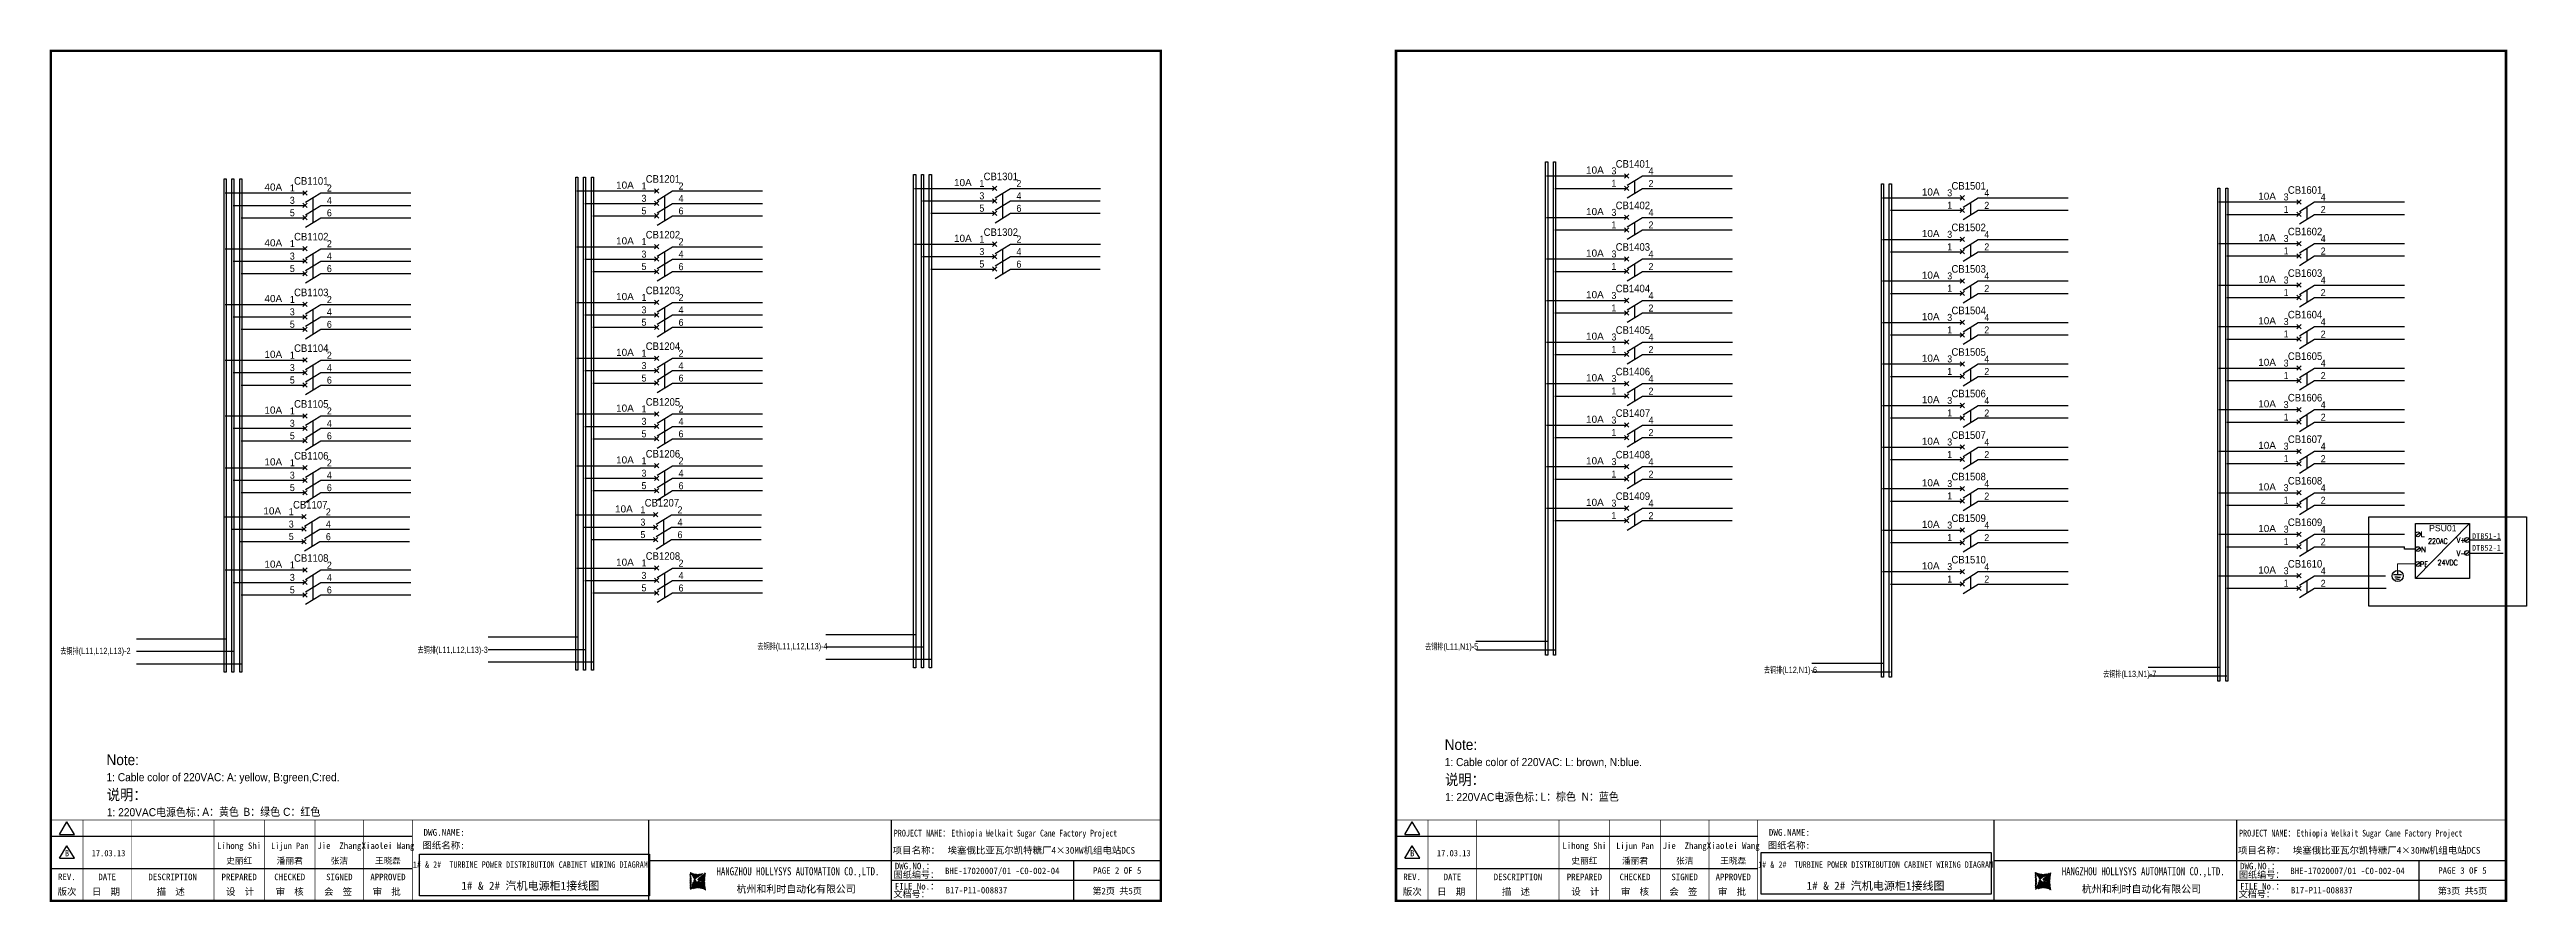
# Model space of a CAD drawing. Extents: x 81444 to 119867, y -54538 to -29386.
# Drawn here: x 96469 to 105652, y -41299 to -38137 of the extents above; entities that cross this region are included whole.
import ezdxf
from ezdxf.enums import TextEntityAlignment as Align
from ezdxf.lldxf.tags import DXFTag

# ---------------------------------------------------------------- set-up
doc = ezdxf.new("R2010")
doc.units = 0
doc.header["$LTSCALE"] = 100
doc.header["$MEASUREMENT"] = 0
for name, color, linetype in [('t', 1, 'Continuous'), ('标准图框及表格', 7, 'Continuous'), ('空气开关', 7, 'Continuous')]:
    doc.layers.add(name, color=color, linetype=linetype)
doc.layers.add('细实线', color=7, linetype='Continuous', lineweight=20)
doc.styles.add('HZ', font='arial.ttf', dxfattribs={"width": 0.7})
doc.styles.add('HZTXT1', font='', dxfattribs={"width": 0.8})
doc.styles.add('ROMANS', font='romans', dxfattribs={"width": 0.8, "height": 2})
doc.styles.get("Standard").update_dxf_attribs({"font": ''})
doc.styles.get('HZTXT1').set_extended_font_data('SimSun')
doc.styles.get('Standard').set_extended_font_data('SimSun')
tags = doc.linetypes.add('CENTER', pattern=[2, 1.25, -0.25, 0.25, -0.25]).pattern_tags.tags
tags[10:11] = [DXFTag(74, 4), DXFTag(75, 0), DXFTag(340, '0'), DXFTag(46, 1.0), DXFTag(50, 0.0), DXFTag(44, 0.0), DXFTag(45, 0.0)]
tags[8:9] = [DXFTag(74, 4), DXFTag(75, 0), DXFTag(340, '0'), DXFTag(46, 1.0), DXFTag(50, 0.0), DXFTag(44, 0.0), DXFTag(45, 0.0)]
tags[6:7] = [DXFTag(74, 4), DXFTag(75, 0), DXFTag(340, '0'), DXFTag(46, 1.0), DXFTag(50, 0.0), DXFTag(44, 0.0), DXFTag(45, 0.0)]
tags[4:5] = [DXFTag(74, 4), DXFTag(75, 0), DXFTag(340, '0'), DXFTag(46, 1.0), DXFTag(50, 0.0), DXFTag(44, 0.0), DXFTag(45, 0.0)]

msp = doc.modelspace()

# ---------------------------------------------------------------- texts
at = {"lineweight": -3, "style": 'HZTXT1'}
for s, p in [('DTB51-1', (105557.4, -39951.3)), ('DTB52-1', (105557.4, -39994.9))]:
    msp.add_text(s, height=21.38, dxfattribs=at).set_placement(p, align=Align.RIGHT)
at = {"style": 'HZ', "width": 0.7}
for s, p in [('去铜排(L11,L12,L13)-2', (96508.7, -40377.9)), ('去铜排(L11,L12,L13)-3', (97833.2, -40373.9)), ('去铜排(L11,L12,L13)-4', (99093.3, -40360.6)), ('去铜排(L11,N1)-5', (101568.7, -40361.4)), ('去铜排(L12,N1)-6', (102824.9, -40448.2)), ('去铜排(L13,N1)-7', (104082.8, -40463.3))]:
    msp.add_text(s, height=23.1, dxfattribs=at).set_placement(p)
at = {"color": 3, "style": 'HZ', "width": 0.9}
for s, height, p in [('Note:', 40, (96679.8, -40789.9)), ('1: Cable color of 220VAC: L: brown, N:blue.', 30, (101641.5, -40793.5)), ('Note:', 40, (101641.5, -40733.7)), ('1: Cable color of 220VAC: A: yellow, B:green,C:red.', 30, (96679.8, -40849.6)), ('说明：', 40, (101642.9, -40863.6)), ('说明：', 40, (101642.9, -40863.6)), ('说明：', 40, (96681.2, -40919.8)), ('说明：', 40, (96681.2, -40919.8)), ('1: 220VAC电源色标：', 30, (96681.2, -40979.5)), ('A：黄色', 30, (97034.9, -40978.1)), ('B：绿色', 30, (97187.5, -40978.1)), ('C：红色', 30, (97334.6, -40978.1)), ('1: 220VAC电源色标：', 30, (101642.9, -40923.4)), ('L：棕色', 30, (101996.5, -40921.9)), ('N：蓝色', 30, (102149.2, -40921.9))]:
    msp.add_text(s, height=height, dxfattribs=at).set_placement(p)
at = {"layer": '空气开关', "style": 'HZ', "width": 0.9}
for s, p in [('1', (97359.6, -38662.6)), ('2', (97497, -38663.1)), ('1', (98663.5, -38655.3)), ('2', (98800.9, -38655.8)), ('1', (99916.3, -38645.9)), ('2', (100053.7, -38646.3)), ('3', (102259.8, -38599.5)), ('1', (102259.8, -38645.6)), ('4', (102397.2, -38600)), ('2', (102397.2, -38646.1)), ('3', (103504.8, -38680.8)), ('4', (103642.2, -38681.3)), ('3', (97359.6, -38708.7)), ('5', (97359.6, -38754.8)), ('4', (97497, -38709.2)), ('6', (97497, -38755.3)), ('3', (98663.5, -38701.4)), ('5', (98663.5, -38747.5)), ('4', (98800.9, -38701.9)), ('6', (98800.9, -38748)), ('3', (99916.3, -38692)), ('5', (99916.3, -38738.1)), ('4', (100053.7, -38692.5)), ('6', (100053.7, -38738.6)), ('3', (102259.8, -38753.5)), ('4', (102397.2, -38754)), ('1', (103504.8, -38726.9)), ('2', (103642.2, -38727.4)), ('3', (104752.1, -38696.2)), ('1', (104752.1, -38742.3)), ('4', (104889.5, -38696.7)), ('2', (104889.5, -38742.8)), ('1', (97359.6, -38869.3)), ('2', (97497, -38869.7)), ('1', (98663.5, -38862)), ('2', (98800.9, -38862.4)), ('1', (99916.3, -38852.6)), ('2', (100053.7, -38853)), ('1', (102259.8, -38799.6)), ('2', (102397.2, -38800.1)), ('3', (103504.8, -38834.8)), ('4', (103642.2, -38835.3)), ('3', (104752.1, -38850.2)), ('4', (104889.5, -38850.7)), ('3', (97359.6, -38915.4)), ('5', (97359.6, -38961.5)), ('4', (97497, -38915.8)), ('6', (97497, -38962)), ('3', (98663.5, -38908.1)), ('5', (98663.5, -38954.2)), ('4', (98800.9, -38908.6)), ('6', (98800.9, -38954.7)), ('3', (99916.3, -38898.7)), ('5', (99916.3, -38944.8)), ('4', (100053.7, -38899.1)), ('6', (100053.7, -38945.3)), ('3', (102259.8, -38907.5)), ('1', (102259.8, -38953.6)), ('4', (102397.2, -38908)), ('2', (102397.2, -38954.1)), ('1', (103504.8, -38880.9)), ('2', (103642.2, -38881.4)), ('1', (104752.1, -38896.3)), ('2', (104889.5, -38896.8)), ('3', (103504.8, -38988.8)), ('1', (103504.8, -39034.9)), ('4', (103642.2, -38989.3)), ('2', (103642.2, -39035.4)), ('3', (104752.1, -39004.2)), ('1', (104752.1, -39050.3)), ('4', (104889.5, -39004.7)), ('2', (104889.5, -39050.8)), ('3', (97359.6, -39122.1)), ('1', (97359.6, -39076)), ('4', (97497, -39122.5)), ('2', (97497, -39076.4)), ('3', (98663.5, -39114.8)), ('1', (98663.5, -39068.7)), ('4', (98800.9, -39115.2)), ('2', (98800.9, -39069.1)), ('3', (102259.8, -39061.5)), ('1', (102259.8, -39107.6)), ('4', (102397.2, -39062)), ('2', (102397.2, -39108.1)), ('3', (103504.8, -39142.8)), ('4', (103642.2, -39143.3)), ('5', (97359.6, -39168.2)), ('6', (97497, -39168.6)), ('5', (98663.5, -39160.9)), ('6', (98800.9, -39161.4)), ('3', (102259.8, -39215.5)), ('4', (102397.2, -39216)), ('1', (103504.8, -39188.9)), ('2', (103642.2, -39189.4)), ('3', (104752.1, -39158.2)), ('1', (104752.1, -39204.3)), ('4', (104889.5, -39158.7)), ('2', (104889.5, -39204.8)), ('3', (97359.6, -39328.8)), ('1', (97359.6, -39282.6)), ('4', (97497, -39329.2)), ('2', (97497, -39283.1)), ('3', (98663.5, -39321.5)), ('1', (98663.5, -39275.4)), ('4', (98800.9, -39321.9)), ('2', (98800.9, -39275.8)), ('1', (102259.8, -39261.6)), ('2', (102397.2, -39262.1)), ('3', (103504.8, -39296.8)), ('4', (103642.2, -39297.3)), ('3', (104752.1, -39312.2)), ('4', (104889.5, -39312.7)), ('5', (97359.6, -39374.9)), ('6', (97497, -39375.3)), ('5', (98663.5, -39367.6)), ('6', (98800.9, -39368)), ('3', (102259.8, -39369.5)), ('1', (102259.8, -39415.6)), ('4', (102397.2, -39370)), ('2', (102397.2, -39416.1)), ('1', (103504.8, -39342.9)), ('2', (103642.2, -39343.4)), ('1', (104752.1, -39358.3)), ('2', (104889.5, -39358.8)), ('1', (97359.6, -39489.3)), ('2', (97497, -39489.8)), ('1', (98663.5, -39482)), ('2', (98800.9, -39482.5)), ('3', (103504.8, -39450.8)), ('1', (103504.8, -39496.9)), ('4', (103642.2, -39451.3)), ('2', (103642.2, -39497.4)), ('3', (104752.1, -39466.2)), ('1', (104752.1, -39512.3)), ('4', (104889.5, -39466.7)), ('2', (104889.5, -39512.8)), ('3', (97359.6, -39535.4)), ('5', (97359.6, -39581.6)), ('4', (97497, -39535.9)), ('6', (97497, -39582)), ('3', (98663.5, -39528.2)), ('5', (98663.5, -39574.3)), ('4', (98800.9, -39528.6)), ('6', (98800.9, -39574.7)), ('3', (102259.8, -39523.5)), ('1', (102259.8, -39569.6)), ('4', (102397.2, -39524)), ('2', (102397.2, -39570.1)), ('3', (103504.8, -39604.8)), ('4', (103642.2, -39605.3)), ('1', (97359.6, -39681.5)), ('2', (97497, -39682)), ('1', (98663.5, -39674.3)), ('2', (98800.9, -39674.7)), ('3', (102259.8, -39677.5)), ('4', (102397.2, -39678)), ('1', (103504.8, -39650.9)), ('2', (103642.2, -39651.4)), ('3', (104752.1, -39620.2)), ('1', (104752.1, -39666.3)), ('4', (104889.5, -39620.7)), ('2', (104889.5, -39666.8)), ('3', (97359.6, -39727.7)), ('5', (97359.6, -39773.8)), ('4', (97497, -39728.1)), ('6', (97497, -39774.2)), ('3', (98663.5, -39720.4)), ('5', (98663.5, -39766.5)), ('4', (98800.9, -39720.8)), ('6', (98800.9, -39766.9)), ('1', (102259.8, -39723.6)), ('2', (102397.2, -39724.1)), ('3', (103504.8, -39758.8)), ('4', (103642.2, -39759.3)), ('3', (104752.1, -39774.2)), ('4', (104889.5, -39774.7)), ('1', (97355.7, -39863.1)), ('2', (97493.2, -39863.6)), ('1', (98659.6, -39855.9)), ('2', (98797.1, -39856.3)), ('3', (102259.8, -39831.5)), ('1', (102259.8, -39877.6)), ('4', (102397.2, -39832)), ('2', (102397.2, -39878.1)), ('1', (103504.8, -39804.9)), ('2', (103642.2, -39805.4)), ('1', (104752.1, -39820.3)), ('2', (104889.5, -39820.8)), ('3', (97355.7, -39909.2)), ('5', (97355.7, -39955.4)), ('4', (97493.2, -39909.7)), ('6', (97493.2, -39955.8)), ('3', (98659.6, -39902)), ('5', (98659.6, -39948.1)), ('4', (98797.1, -39902.4)), ('6', (98797.1, -39948.5)), ('3', (103504.8, -39912.8)), ('1', (103504.8, -39958.9)), ('4', (103642.2, -39913.3)), ('2', (103642.2, -39959.4)), ('3', (104752.1, -39928.2)), ('1', (104752.1, -39974.3)), ('4', (104889.5, -39928.7)), ('2', (104889.5, -39974.8)), ('1', (97359.6, -40060.7)), ('2', (97497, -40061.2)), ('1', (98663.5, -40053.4)), ('2', (98800.9, -40053.9)), ('3', (103504.8, -40066.8)), ('3', (97359.6, -40106.8)), ('5', (97359.6, -40152.9)), ('4', (97497, -40107.3)), ('6', (97497, -40153.4)), ('3', (98663.5, -40099.5)), ('5', (98663.5, -40145.6)), ('4', (98800.9, -40100)), ('6', (98800.9, -40146.1)), ('1', (103504.8, -40112.9)), ('4', (103642.2, -40067.3)), ('2', (103642.2, -40113.4)), ('3', (104752.1, -40082.2)), ('1', (104752.1, -40128.3)), ('4', (104889.5, -40082.7)), ('2', (104889.5, -40128.8))]:
    msp.add_text(s, height=26, dxfattribs=at).set_placement(p)

# ---------------------------------------------------------------- blocks, each defined once
blk = doc.blocks.new('供电端子')
at = {"style": 'HZ', "width": 0.7}
blk.add_attdef('供电端子', (0, 0), '', height=17, dxfattribs=at)
blk = doc.blocks.new('图框')
at = {"layer": '标准图框及表格'}
h = blk.add_hatch(dxfattribs=at)
h.set_pattern_fill('ANSI31', color=5, scale=8.329864, style=0)
edge = h.paths.add_edge_path()
edge.add_arc((2399.3, -2998.2), 55.2, 238.10921, 291.65316)
edge.add_line((2419.6, -3049.4), (2388.5, -3070.2))
edge.add_arc((2238.9, -3078.3), 135.4, 346.39153, 374.25003)
edge.add_line((2370.5, -3110.2), (2397.5, -3087.9))
edge.add_line((2391.3, -3080.3), (2396.1, -3080.9))
edge.add_spline(control_points=[(2397.5, -3087.9), (2398.4, -3087), (2400, -3085.5), (2399.9, -3081.3), (2397.4, -3081), (2396.1, -3080.9)], knot_values=[0, 0, 0, 0, 6.844331, 12.400427, 18.769243, 18.769243, 18.769243, 18.769243], weights=[1, 1, 1, 1, 1, 1], degree=3, periodic=0)
edge.add_spline(control_points=[(2388.5, -3070.3), (2387.8, -3070.9), (2386.5, -3072), (2385.5, -3073.4), (2385.1, -3074)], knot_values=[0, 0, 0, 0, 5.253674, 9.488439, 9.488439, 9.488439, 9.488439], weights=[1, 1, 1, 1, 1], degree=3, periodic=0)
edge.add_spline(control_points=[(2386.3, -3072.3), (2385.7, -3072.9), (2384.6, -3074.4), (2384.9, -3077.7), (2387.9, -3079.9), (2390.2, -3080.1), (2391.3, -3080.3)], knot_values=[10.665975, 10.665975, 10.665975, 10.665975, 18.977704, 28.894558, 41.119554, 52.646925, 52.646925, 52.646925, 52.646925], weights=[1, 1, 1, 1, 1, 1, 1], degree=3, periodic=0)
h = blk.add_hatch(dxfattribs=at)
h.set_pattern_fill('ANSI31', color=3, scale=8.329864, style=0)
edge = h.paths.add_edge_path()
edge.add_line((2402.5, -3075.8), (2407.7, -3076.4))
edge.add_spline(control_points=[(2401, -3068.8), (2400.2, -3069.6), (2398.5, -3071.2), (2398.6, -3075.4), (2401.1, -3075.6), (2402.4, -3075.8)], knot_values=[0, 0, 0, 0, 6.844331, 12.400427, 18.769243, 18.769243, 18.769243, 18.769243], weights=[1, 1, 1, 1, 1, 1], degree=3, periodic=0)
edge.add_line((2428, -3046.5), (2401, -3068.8))
edge.add_spline(control_points=[(2412.6, -3083.9), (2413, -3083.4), (2413.9, -3082.1), (2413.6, -3078.9), (2410.7, -3076.8), (2408.3, -3076.5), (2407.2, -3076.4)], knot_values=[12.654089, 12.654089, 12.654089, 12.654089, 18.977704, 28.894558, 41.119554, 52.646925, 52.646925, 52.646925, 52.646925], weights=[1, 1, 1, 1, 1, 1, 1], degree=3, periodic=0)
edge.add_line((2411.6, -3085), (2412.8, -3083.7))
edge.add_line((2410, -3086.4), (2411.6, -3085))
edge.add_line((2378.9, -3107.2), (2410, -3086.4))
edge.add_arc((2399.3, -3158.5), 55.2, 58.10921, 111.65316)
edge.add_arc((2559.6, -3078.3), 135.4, 166.39153, 194.25003)
at = {"color": 7}
for p, q in [((0, -2911.6), (1340.2, -2911.6)), ((2215.6, -2851.6), (2215.6, -3151.6)), ((3115.6, -2851.6), (3115.6, -3151.6)), ((2215.6, -3001.6), (3115.6, -3001.6)), ((3115.6, -3001.6), (4115.6, -3001.6)), ((3791.8, -3001.6), (3791.8, -3151.6)), ((0, -3031.6), (1340.2, -3031.6)), ((4115.6, -3076.6), (3115.6, -3076.6))]:
    blk.add_line(p, q, dxfattribs=at)
at = {"color": 7, "const_width": 3}
blk.add_lwpolyline([(4115.6, -2851.6), (0, -2851.6)], dxfattribs=at)
at = {"layer": 't', "color": 7}
for p, q in [((31.9, -2905), (59.9, -2859.1)), ((31.9, -2905), (87.8, -2905)), ((87.8, -2905), (59.9, -2859.1)), ((31.9, -2993), (59.9, -2947.1)), ((31.9, -2993), (87.8, -2993)), ((87.8, -2993), (59.9, -2947.1))]:
    blk.add_line(p, q, dxfattribs=at)
at = {"layer": 't', "color": 7, "const_width": 9.62}
blk.add_lwpolyline([(4115.6, -3151.6), (4115.6, 0), (0, 0), (0, -3151.6)], close=True, dxfattribs=at)
at = {"layer": 't', "color": 7, "const_width": 2.4}
for points in [[(118.8, -2852.8), (118.8, -3151.6)], [(299.1, -2852.8), (299.1, -3151.6)], [(604.4, -2852.8), (604.4, -3156.4)], [(792, -2852.8), (792, -3156.4)], [(979.6, -2852.8), (979.6, -3156.4)], [(1159.9, -2852.8), (1159.9, -3156.4)], [(1340.2, -2852.8), (1340.2, -3156.4)]]:
    blk.add_lwpolyline(points, dxfattribs=at)
at = {"color": 7, "linetype": 'CENTER'}
for s, height, p in [('杭州和利时自动化有限公司', 27, (2542.5, -3121.1)), ('文档号：', 24, (3124, -3138.7)), ('图纸编号：', 24, (3125.2, -3066.7))]:
    blk.add_text(s, height=height, dxfattribs=at).set_placement(p)
at = {"color": 7, "flags": 8}
for tag, height, p in [('RENLIU', 24, (698.2, -2950.4)), ('SHUFENWANG', 24, (885.8, -2950.4)), ('FANGHOU', 24, (1069.7, -2950.4)), ('DANDANLI', 24, (1250, -2950.4)), ('A', 23, (59.9, -2974.9)), ('设计时间', 23, (213.9, -2974.9)), ('刘仁', 23, (698.2, -3002.2)), ('王姝芬', 23, (885.8, -3002.2)), ('侯方', 23, (1069.7, -3002.2)), ('李丹丹', 23, (1250, -3002.2)), ('#10STATIONONTROLCABINETCOVER', 30, (1777.9, -3017.2)), ('PAGEXOFX', 24, (3953.7, -3039.1)), ('REV.', 24, (59.4, -3063)), ('DATE', 24, (208.9, -3063)), ('DESCRIPTION', 24, (451.7, -3063)), ('PREPARED', 24, (698.2, -3063)), ('CHECKED', 24, (885.8, -3063)), ('SIGNED', 24, (1069.7, -3063)), ('APPROVED', 24, (1250, -3063)), ('图纸名称', 30, (1777.9, -3094.7)), ('第几页共几页', 24, (3953.7, -3114.1))]:
    blk.add_attdef(tag, text='', height=height, dxfattribs=at).set_placement(p, align=Align.MIDDLE)
for tag, p in [('图纸名称:', (1377.8, -2965.9)), ('项目名称：', (3121.6, -2984.3)), ('项目名称：', (3325, -2984.3))]:
    blk.add_attdef(tag, text='', height=25, dxfattribs=at).set_placement(p, align=Align.BOTTOM_LEFT)
for tag, p, height in [('DWG.NAME:', (1381.6, -2910.4), 25), ('PROJECTNAME:', (3125.5, -2912.8), 24), ('PROJECTNAME：', (3339.1, -2913.1), 25), ('DWG.NO.:', (3128.2, -3030.4), 24), ('图纸编号', (3315.4, -3052.4), 24), ('FILENO.:', (3128.7, -3106.1), 24), ('文档号', (3317.7, -3124.1), 24)]:
    blk.add_attdef(tag, p, '', height=height, dxfattribs=at)
at = {"color": 7, "width": 0.8, "flags": 8}
blk.add_attdef('HANGZHOUHOLLYSYSAUTOMATIONCO.,LTD.', text='', height=24, dxfattribs=at).set_placement((2770.1, -3045.7), align=Align.MIDDLE)
at = {"layer": 't', "color": 7}
for s, p in [('版次', (59.9, -3117.6)), ('日  期', (204.2, -3117.6)), ('描  述', (444.5, -3117.6)), ('设  计', (701.5, -3117.6)), ('审  核', (885.6, -3117.6)), ('会  签', (1065, -3117.6)), ('审  批', (1245.3, -3117.6))]:
    blk.add_text(s, height=25, dxfattribs=at).set_placement(p, align=Align.MIDDLE_CENTER)
at = {"layer": '标准图框及表格', "color": 5, "style": 'HZ'}
for s, p in [('pgqh', (2373.9, -3059.7)), ('hollilas', (2374.1, -3086))]:
    blk.add_text(s, height=5.21, dxfattribs=at).set_placement(p)
at = {"layer": '标准图框及表格', "color": 3, "style": 'HZ'}
for s, height, p in [('auto', 8.68, (2400.9, -3074.2)), ('hollysys', 4.34, (2402.5, -3099.7))]:
    blk.add_text(s, height=height, dxfattribs=at).set_placement(p)
blk = doc.blocks.new('SM电源接线块配电')
at = {"color": 7}
for p, q in [((1.5, -45.1), (16.4, -35.1)), ((1.5, -100.1), (16.4, -90.1)), ((184.6, -66.2), (199.6, -56.3)), ((1.5, -155.1), (16.4, -145.2)), ((184.6, -114.7), (199.6, -104.7))]:
    blk.add_line(p, q, dxfattribs=at)
blk.add_lwpolyline([(0, 0), (201.1, 0), (201.1, -204.6), (0, -204.6)], close=True, dxfattribs=at)
for centre in [(9, -40.1), (9, -95.1), (192.1, -61.3), (9, -150.2), (192.1, -109.7)]:
    blk.add_circle(centre, 8.97, dxfattribs=at)
at = {"layer": '细实线'}
blk.add_line((0, -204.6), (201.1, 0), dxfattribs=at)
at = {"layer": '空气开关', "style": 'ROMANS'}
for s, p in [('L', (19.5, -49.5)), ('N', (20.9, -106.1))]:
    blk.add_text(s, height=20, dxfattribs=at).set_placement(p)
at = {"layer": '空气开关', "style": 'ROMANS', "width": 0.7}
blk.add_text('220AC', height=20, dxfattribs=at).set_placement((83.2, -75.4), align=Align.CENTER)
for s, p in [('V+', (153.2, -72.2)), ('PE', (17.3, -161.1)), ('V-', (153.2, -120.7))]:
    blk.add_text(s, height=20, dxfattribs=at).set_placement(p)
at = {"layer": '细实线', "color": 0, "style": 'HZ'}
blk.add_attdef('电源位号', text='', height=23, dxfattribs=at).set_placement((101.6, -28.8), align=Align.CENTER)
at = {"layer": '细实线', "style": 'HZ'}
blk.add_attdef('电流', text='', height=20, dxfattribs=at).set_placement((111, -185.9), align=Align.CENTER)
at = {"layer": '细实线', "color": 0, "style": 'ROMANS', "width": 0.8}
blk.add_attdef('24VDC', text='', height=20, dxfattribs=at).set_placement((119.6, -155.3), align=Align.CENTER)

# ---------------------------------------------------------------- linework, layer by layer
at = {"color": 6}
for p, q in [((97424.1, -38676.4), (97407.9, -38660.2)), ((97407.9, -38676.4), (97424.1, -38660.2)), ((98728, -38669.1), (98711.8, -38652.9)), ((98711.8, -38669.1), (98728, -38652.9)), ((98722, -38695.8), (98778.5, -38661)), ((99980.8, -38659.7), (99964.6, -38643.5)), ((99964.6, -38659.7), (99980.8, -38643.5)), ((99974.8, -38686.4), (100031.2, -38651.6)), ((102324.3, -38613.3), (102308.1, -38597.1)), ((102308.1, -38613.3), (102324.3, -38597.1)), ((102308.1, -38659.4), (102324.3, -38643.2)), ((102324.3, -38659.4), (102308.1, -38643.2)), ((102318.3, -38640), (102374.7, -38605.2)), ((102318.3, -38686.1), (102374.7, -38651.3)), ((97407.9, -38722.5), (97424.1, -38706.3)), ((97424.1, -38722.5), (97407.9, -38706.3)), ((97407.9, -38768.6), (97424.1, -38752.4)), ((97424.1, -38768.6), (97407.9, -38752.4)), ((97418.1, -38703.1), (97474.6, -38668.3)), ((97418.1, -38749.2), (97474.6, -38714.4)), ((98711.8, -38715.2), (98728, -38699)), ((98728, -38715.2), (98711.8, -38699)), ((98711.8, -38761.3), (98728, -38745.1)), ((98728, -38761.3), (98711.8, -38745.1)), ((98722, -38741.9), (98778.5, -38707.1)), ((98722, -38788), (98778.5, -38753.2)), ((99964.6, -38705.8), (99980.8, -38689.6)), ((99980.8, -38705.8), (99964.6, -38689.6)), ((99964.6, -38751.9), (99980.8, -38735.7)), ((99980.8, -38751.9), (99964.6, -38735.7)), ((99974.8, -38732.5), (100031.2, -38697.7)), ((99974.8, -38778.6), (100031.2, -38743.8)), ((102324.3, -38767.3), (102308.1, -38751.1)), ((102308.1, -38767.3), (102324.3, -38751.1)), ((103569.3, -38694.6), (103553.1, -38678.4)), ((103553.1, -38694.6), (103569.3, -38678.4)), ((103553.1, -38740.7), (103569.3, -38724.5)), ((103569.3, -38740.7), (103553.1, -38724.5)), ((103563.3, -38721.3), (103619.8, -38686.5)), ((103563.3, -38767.4), (103619.8, -38732.6)), ((104816.6, -38710), (104800.4, -38693.8)), ((104800.4, -38710), (104816.6, -38693.8)), ((104800.4, -38756.1), (104816.6, -38739.9)), ((104816.6, -38756.1), (104800.4, -38739.9)), ((104810.5, -38736.7), (104867, -38701.9)), ((104810.5, -38782.8), (104867, -38748)), ((97418.1, -38795.3), (97474.6, -38760.5)), ((102324.3, -38813.4), (102308.1, -38797.2)), ((102308.1, -38813.4), (102324.3, -38797.2)), ((102318.3, -38794), (102374.7, -38759.2)), ((102318.3, -38840.1), (102374.7, -38805.3)), ((103569.3, -38848.6), (103553.1, -38832.4)), ((103553.1, -38848.6), (103569.3, -38832.4)), ((103563.3, -38875.3), (103619.8, -38840.5)), ((97424.1, -38883.1), (97407.9, -38866.9)), ((97407.9, -38883.1), (97424.1, -38866.9)), ((97407.9, -38929.2), (97424.1, -38913)), ((97424.1, -38929.2), (97407.9, -38913)), ((97418.1, -38909.8), (97474.6, -38875)), ((97418.1, -38955.9), (97474.6, -38921.1)), ((98728, -38875.8), (98711.8, -38859.6)), ((98711.8, -38875.8), (98728, -38859.6)), ((98711.8, -38921.9), (98728, -38905.7)), ((98728, -38921.9), (98711.8, -38905.7)), ((98722, -38902.5), (98778.5, -38867.7)), ((98722, -38948.6), (98778.5, -38913.8)), ((99980.8, -38866.4), (99964.6, -38850.2)), ((99964.6, -38866.4), (99980.8, -38850.2)), ((99964.6, -38912.5), (99980.8, -38896.3)), ((99980.8, -38912.5), (99964.6, -38896.3)), ((99974.8, -38893.1), (100031.2, -38858.3)), ((99974.8, -38939.2), (100031.2, -38904.4)), ((102308.1, -38921.3), (102324.3, -38905.1)), ((102324.3, -38921.3), (102308.1, -38905.1)), ((102318.3, -38948), (102374.7, -38913.2)), ((103569.3, -38894.7), (103553.1, -38878.5)), ((103553.1, -38894.7), (103569.3, -38878.5)), ((103563.3, -38921.4), (103619.8, -38886.6)), ((104816.6, -38864), (104800.4, -38847.8)), ((104800.4, -38864), (104816.6, -38847.8)), ((104816.6, -38910.1), (104800.4, -38893.9)), ((104800.4, -38910.1), (104816.6, -38893.9)), ((104810.5, -38890.7), (104867, -38855.9)), ((104810.5, -38936.8), (104867, -38902)), ((97407.9, -38975.3), (97424.1, -38959.1)), ((97424.1, -38975.3), (97407.9, -38959.1)), ((97418.1, -39002), (97474.6, -38967.2)), ((98711.8, -38968), (98728, -38951.8)), ((98728, -38968), (98711.8, -38951.8)), ((98722, -38994.7), (98778.5, -38959.9)), ((99964.6, -38958.6), (99980.8, -38942.4)), ((99980.8, -38958.6), (99964.6, -38942.4)), ((99974.8, -38985.3), (100031.2, -38950.5)), ((102308.1, -38967.4), (102324.3, -38951.2)), ((102324.3, -38967.4), (102308.1, -38951.2)), ((102318.3, -38994.1), (102374.7, -38959.3)), ((103553.1, -39002.6), (103569.3, -38986.4)), ((103569.3, -39002.6), (103553.1, -38986.4)), ((103563.3, -39029.3), (103619.8, -38994.5)), ((104800.4, -39018), (104816.6, -39001.8)), ((104816.6, -39018), (104800.4, -39001.8)), ((104810.5, -39044.7), (104867, -39009.9)), ((97424.1, -39089.7), (97407.9, -39073.6)), ((97407.9, -39089.7), (97424.1, -39073.6)), ((97407.9, -39135.9), (97424.1, -39119.7)), ((97424.1, -39135.9), (97407.9, -39119.7)), ((97418.1, -39116.4), (97474.6, -39081.7)), ((98728, -39082.5), (98711.8, -39066.3)), ((98711.8, -39082.5), (98728, -39066.3)), ((98711.8, -39128.6), (98728, -39112.4)), ((98728, -39128.6), (98711.8, -39112.4)), ((98722, -39109.2), (98778.5, -39074.4)), ((98722, -39155.3), (98778.5, -39120.5)), ((102324.3, -39075.3), (102308.1, -39059.1)), ((102308.1, -39075.3), (102324.3, -39059.1)), ((102324.3, -39121.4), (102308.1, -39105.2)), ((102308.1, -39121.4), (102324.3, -39105.2)), ((102318.3, -39102), (102374.7, -39067.2)), ((102318.3, -39148.1), (102374.7, -39113.3)), ((103553.1, -39048.7), (103569.3, -39032.5)), ((103569.3, -39048.7), (103553.1, -39032.5)), ((103563.3, -39075.4), (103619.8, -39040.6)), ((104800.4, -39064.1), (104816.6, -39047.9)), ((104816.6, -39064.1), (104800.4, -39047.9)), ((104810.5, -39090.8), (104867, -39056)), ((97407.9, -39182), (97424.1, -39165.8)), ((97424.1, -39182), (97407.9, -39165.8)), ((97418.1, -39162.6), (97474.6, -39127.8)), ((97418.1, -39208.7), (97474.6, -39173.9)), ((98711.8, -39174.7), (98728, -39158.5)), ((98728, -39174.7), (98711.8, -39158.5)), ((98722, -39201.4), (98778.5, -39166.6)), ((102308.1, -39229.3), (102324.3, -39213.1)), ((102324.3, -39229.3), (102308.1, -39213.1)), ((103569.3, -39156.6), (103553.1, -39140.4)), ((103553.1, -39156.6), (103569.3, -39140.4)), ((103569.3, -39202.7), (103553.1, -39186.5)), ((103553.1, -39202.7), (103569.3, -39186.5)), ((103563.3, -39183.3), (103619.8, -39148.5)), ((103563.3, -39229.4), (103619.8, -39194.6)), ((104816.6, -39172), (104800.4, -39155.8)), ((104800.4, -39172), (104816.6, -39155.8)), ((104816.6, -39218.1), (104800.4, -39201.9)), ((104800.4, -39218.1), (104816.6, -39201.9)), ((104810.5, -39198.7), (104867, -39163.9)), ((104810.5, -39244.8), (104867, -39210)), ((97424.1, -39296.4), (97407.9, -39280.2)), ((97407.9, -39296.4), (97424.1, -39280.2)), ((97418.1, -39323.1), (97474.6, -39288.3)), ((98728, -39289.1), (98711.8, -39273)), ((98711.8, -39289.1), (98728, -39273)), ((98722, -39315.8), (98778.5, -39281.1)), ((102308.1, -39275.4), (102324.3, -39259.2)), ((102324.3, -39275.4), (102308.1, -39259.2)), ((102318.3, -39256), (102374.7, -39221.2)), ((102318.3, -39302.1), (102374.7, -39267.3)), ((103553.1, -39310.6), (103569.3, -39294.4)), ((103569.3, -39310.6), (103553.1, -39294.4)), ((103563.3, -39337.3), (103619.8, -39302.5)), ((97407.9, -39342.5), (97424.1, -39326.4)), ((97424.1, -39342.5), (97407.9, -39326.4)), ((97407.9, -39388.7), (97424.1, -39372.5)), ((97424.1, -39388.7), (97407.9, -39372.5)), ((97418.1, -39369.2), (97474.6, -39334.5)), ((97418.1, -39415.4), (97474.6, -39380.6)), ((98711.8, -39335.3), (98728, -39319.1)), ((98728, -39335.3), (98711.8, -39319.1)), ((98711.8, -39381.4), (98728, -39365.2)), ((98728, -39381.4), (98711.8, -39365.2)), ((98722, -39362), (98778.5, -39327.2)), ((98722, -39408.1), (98778.5, -39373.3)), ((102324.3, -39383.3), (102308.1, -39367.1)), ((102308.1, -39383.3), (102324.3, -39367.1)), ((102318.3, -39410), (102374.7, -39375.2)), ((103553.1, -39356.7), (103569.3, -39340.5)), ((103569.3, -39356.7), (103553.1, -39340.5)), ((103563.3, -39383.4), (103619.8, -39348.6)), ((104800.4, -39326), (104816.6, -39309.8)), ((104816.6, -39326), (104800.4, -39309.8)), ((104800.4, -39372.1), (104816.6, -39355.9)), ((104816.6, -39372.1), (104800.4, -39355.9)), ((104810.5, -39352.7), (104867, -39317.9)), ((104810.5, -39398.8), (104867, -39364)), ((97424.1, -39503.1), (97407.9, -39486.9)), ((97407.9, -39503.1), (97424.1, -39486.9)), ((98728, -39495.8), (98711.8, -39479.6)), ((98711.8, -39495.8), (98728, -39479.6)), ((98722, -39522.5), (98778.5, -39487.7)), ((102324.3, -39429.4), (102308.1, -39413.2)), ((102308.1, -39429.4), (102324.3, -39413.2)), ((102318.3, -39456.1), (102374.7, -39421.3)), ((103569.3, -39464.6), (103553.1, -39448.4)), ((103553.1, -39464.6), (103569.3, -39448.4)), ((103563.3, -39491.3), (103619.8, -39456.5)), ((104816.6, -39480), (104800.4, -39463.8)), ((104800.4, -39480), (104816.6, -39463.8)), ((104810.5, -39506.7), (104867, -39471.9)), ((97407.9, -39549.2), (97424.1, -39533)), ((97424.1, -39549.2), (97407.9, -39533)), ((97407.9, -39595.3), (97424.1, -39579.2)), ((97424.1, -39595.3), (97407.9, -39579.2)), ((97418.1, -39529.8), (97474.6, -39495)), ((97418.1, -39575.9), (97474.6, -39541.1)), ((98711.8, -39541.9), (98728, -39525.8)), ((98728, -39541.9), (98711.8, -39525.8)), ((98711.8, -39588.1), (98728, -39571.9)), ((98728, -39588.1), (98711.8, -39571.9)), ((98722, -39568.6), (98778.5, -39533.9)), ((98722, -39614.8), (98778.5, -39580)), ((102324.3, -39537.3), (102308.1, -39521.1)), ((102308.1, -39537.3), (102324.3, -39521.1)), ((102324.3, -39583.4), (102308.1, -39567.2)), ((102308.1, -39583.4), (102324.3, -39567.2)), ((102318.3, -39564), (102374.7, -39529.2)), ((102318.3, -39610.1), (102374.7, -39575.3)), ((103569.3, -39510.7), (103553.1, -39494.5)), ((103553.1, -39510.7), (103569.3, -39494.5)), ((103563.3, -39537.4), (103619.8, -39502.6)), ((104816.6, -39526.1), (104800.4, -39509.9)), ((104800.4, -39526.1), (104816.6, -39509.9)), ((104810.5, -39552.8), (104867, -39518)), ((97418.1, -39622), (97474.6, -39587.2)), ((98728, -39688), (98711.8, -39671.9)), ((98711.8, -39688), (98728, -39671.9)), ((103569.3, -39618.6), (103553.1, -39602.4)), ((103553.1, -39618.6), (103569.3, -39602.4)), ((103569.3, -39664.7), (103553.1, -39648.5)), ((103553.1, -39664.7), (103569.3, -39648.5)), ((103563.3, -39645.3), (103619.8, -39610.5)), ((103563.3, -39691.4), (103619.8, -39656.6)), ((104816.6, -39634), (104800.4, -39617.8)), ((104800.4, -39634), (104816.6, -39617.8)), ((104816.6, -39680.1), (104800.4, -39663.9)), ((104800.4, -39680.1), (104816.6, -39663.9)), ((104810.5, -39660.7), (104867, -39625.9)), ((104810.5, -39706.8), (104867, -39672)), ((97424.1, -39695.3), (97407.9, -39679.2)), ((97407.9, -39695.3), (97424.1, -39679.2)), ((97407.9, -39741.4), (97424.1, -39725.3)), ((97424.1, -39741.4), (97407.9, -39725.3)), ((97418.1, -39722), (97474.5, -39687.2)), ((97418.1, -39768.1), (97474.5, -39733.4)), ((98711.8, -39734.2), (98728, -39718)), ((98728, -39734.2), (98711.8, -39718)), ((98711.8, -39780.3), (98728, -39764.1)), ((98728, -39780.3), (98711.8, -39764.1)), ((98722, -39714.7), (98778.4, -39680)), ((98722, -39760.9), (98778.4, -39726.1)), ((102308.1, -39691.3), (102324.3, -39675.1)), ((102324.3, -39691.3), (102308.1, -39675.1)), ((102308.1, -39737.4), (102324.3, -39721.2)), ((102324.3, -39737.4), (102308.1, -39721.2)), ((102318.3, -39718), (102374.7, -39683.2)), ((102318.3, -39764.1), (102374.7, -39729.3)), ((103553.1, -39772.6), (103569.3, -39756.4)), ((103569.3, -39772.6), (103553.1, -39756.4)), ((103563.3, -39799.3), (103619.8, -39764.5)), ((97407.9, -39787.6), (97424.1, -39771.4)), ((97424.1, -39787.6), (97407.9, -39771.4)), ((97418.1, -39814.3), (97474.5, -39779.5)), ((98724.1, -39869.6), (98708, -39853.5)), ((98708, -39869.6), (98724.1, -39853.5)), ((98722, -39807), (98778.4, -39772.2)), ((102324.3, -39845.3), (102308.1, -39829.1)), ((102308.1, -39845.3), (102324.3, -39829.1)), ((102318.3, -39872), (102374.7, -39837.2)), ((103553.1, -39818.7), (103569.3, -39802.5)), ((103569.3, -39818.7), (103553.1, -39802.5)), ((103563.3, -39845.4), (103619.8, -39810.6)), ((104800.4, -39788), (104816.6, -39771.8)), ((104816.6, -39788), (104800.4, -39771.8)), ((104800.4, -39834.1), (104816.6, -39817.9)), ((104816.6, -39834.1), (104800.4, -39817.9)), ((104810.5, -39814.7), (104867, -39779.9)), ((104810.5, -39860.8), (104867, -39826)), ((97420.2, -39876.9), (97404.1, -39860.7)), ((97404.1, -39876.9), (97420.2, -39860.7)), ((97404.1, -39923), (97420.2, -39906.9)), ((97420.2, -39923), (97404.1, -39906.9)), ((97414.2, -39903.6), (97470.7, -39868.8)), ((97414.2, -39949.7), (97470.7, -39914.9)), ((98708, -39915.8), (98724.1, -39899.6)), ((98724.1, -39915.8), (98708, -39899.6)), ((98708, -39961.9), (98724.1, -39945.7)), ((98724.1, -39961.9), (98708, -39945.7)), ((98718.1, -39896.3), (98774.6, -39861.5)), ((98718.1, -39942.4), (98774.6, -39907.7)), ((102324.3, -39891.4), (102308.1, -39875.2)), ((102308.1, -39891.4), (102324.3, -39875.2)), ((102318.3, -39918.1), (102374.7, -39883.3)), ((103569.3, -39926.6), (103553.1, -39910.4)), ((103553.1, -39926.6), (103569.3, -39910.4)), ((103563.3, -39953.3), (103619.8, -39918.5)), ((104816.6, -39942), (104800.4, -39925.8)), ((104800.4, -39942), (104816.6, -39925.8)), ((104810.5, -39968.7), (104867, -39933.9)), ((97404.1, -39969.1), (97420.2, -39953)), ((97420.2, -39969.1), (97404.1, -39953)), ((97414.2, -39995.8), (97470.7, -39961.1)), ((98718.1, -39988.6), (98774.6, -39953.8)), ((103569.3, -39972.7), (103553.1, -39956.5)), ((103553.1, -39972.7), (103569.3, -39956.5)), ((103563.3, -39999.4), (103619.8, -39964.6)), ((104816.6, -39988.1), (104800.4, -39971.9)), ((104800.4, -39988.1), (104816.6, -39971.9)), ((104810.5, -40014.8), (104867, -39980)), ((97424.1, -40074.5), (97407.9, -40058.3)), ((97407.9, -40074.5), (97424.1, -40058.3)), ((97407.9, -40120.6), (97424.1, -40104.4)), ((97424.1, -40120.6), (97407.9, -40104.4)), ((97418.1, -40101.2), (97474.6, -40066.4)), ((97418.1, -40147.3), (97474.6, -40112.5)), ((98728, -40067.2), (98711.8, -40051)), ((98711.8, -40067.2), (98728, -40051)), ((98711.8, -40113.3), (98728, -40097.1)), ((98728, -40113.3), (98711.8, -40097.1)), ((98722, -40093.9), (98778.5, -40059.1)), ((98722, -40140), (98778.5, -40105.2)), ((103569.3, -40080.6), (103553.1, -40064.4)), ((103553.1, -40080.6), (103569.3, -40064.4)), ((103569.3, -40126.7), (103553.1, -40110.5)), ((103553.1, -40126.7), (103569.3, -40110.5)), ((103563.3, -40107.3), (103619.8, -40072.5)), ((103563.3, -40153.4), (103619.8, -40118.6)), ((104816.6, -40096), (104800.4, -40079.8)), ((104800.4, -40096), (104816.6, -40079.8)), ((104816.6, -40142.1), (104800.4, -40125.9)), ((104800.4, -40142.1), (104816.6, -40125.9)), ((104810.5, -40122.7), (104867, -40087.9)), ((97407.9, -40166.7), (97424.1, -40150.5)), ((97424.1, -40166.7), (97407.9, -40150.5)), ((97418.1, -40193.4), (97474.6, -40158.6)), ((98711.8, -40159.4), (98728, -40143.2)), ((98728, -40159.4), (98711.8, -40143.2)), ((98722, -40186.1), (98778.5, -40151.3)), ((104810.5, -40168.8), (104867, -40134))]:
    msp.add_line(p, q, dxfattribs=at)
at = {"color": 2}
for p, q in [((98423.2, -38661), (98719.9, -38661)), ((98778.5, -38661), (99112.2, -38661)), ((99676, -38651.6), (99972.7, -38651.6)), ((100031.2, -38651.6), (100364.9, -38651.6)), ((97119.3, -38668.3), (97416, -38668.3)), ((97474.6, -38668.3), (97808.3, -38668.3)), ((97119.3, -38875), (97416, -38875)), ((97474.6, -38875), (97808.3, -38875)), ((98423.2, -38867.7), (98719.9, -38867.7)), ((98778.5, -38867.7), (99112.2, -38867.7)), ((99676, -38858.3), (99972.7, -38858.3)), ((100031.2, -38858.3), (100364.9, -38858.3)), ((97119.3, -39081.7), (97416, -39081.7)), ((97474.6, -39081.7), (97808.3, -39081.7)), ((98423.2, -39074.4), (98719.9, -39074.4)), ((98778.5, -39074.4), (99112.2, -39074.4)), ((97119.3, -39288.3), (97416, -39288.3)), ((97474.6, -39288.3), (97808.3, -39288.3)), ((98423.2, -39281.1), (98719.9, -39281.1)), ((98778.5, -39281.1), (99112.2, -39281.1)), ((98423.2, -39487.7), (98719.9, -39487.7)), ((98778.5, -39487.7), (99112.2, -39487.7)), ((97119.3, -39495), (97416, -39495)), ((97474.6, -39495), (97808.3, -39495)), ((97119.3, -39687.2), (97416, -39687.2)), ((97474.5, -39687.2), (97808.2, -39687.2)), ((98423.2, -39680), (98719.9, -39680)), ((98778.4, -39680), (99112.1, -39680)), ((97115.5, -39868.8), (97412.2, -39868.8)), ((97470.7, -39868.8), (97804.4, -39868.8)), ((98419.4, -39861.5), (98716.1, -39861.5)), ((98774.6, -39861.5), (99108.3, -39861.5)), ((97119.4, -40066.4), (97416, -40066.4)), ((97474.6, -40066.4), (97808.3, -40066.4)), ((98423.3, -40059.1), (98719.9, -40059.1)), ((98778.5, -40059.1), (99112.2, -40059.1)), ((98094.5, -40314.5), (98428.2, -40314.5)), ((99347.2, -40305.1), (99680.9, -40305.1)), ((96790.6, -40321.8), (97124.2, -40321.8))]:
    msp.add_line(p, q, dxfattribs=at)
at = {"color": 43}
for p, q in [((102019.5, -38605.2), (102316.2, -38605.2)), ((102374.7, -38605.2), (102708.4, -38605.2)), ((103264.6, -38686.5), (103561.2, -38686.5)), ((103619.8, -38686.5), (103953.5, -38686.5)), ((104511.8, -38701.9), (104808.5, -38701.9)), ((104867, -38701.9), (105200.7, -38701.9)), ((102019.5, -38759.2), (102316.2, -38759.2)), ((102374.7, -38759.2), (102708.4, -38759.2)), ((103264.6, -38840.5), (103561.2, -38840.5)), ((103619.8, -38840.5), (103953.5, -38840.5)), ((102019.5, -38913.2), (102316.2, -38913.2)), ((102374.7, -38913.2), (102708.4, -38913.2)), ((104511.8, -38855.9), (104808.5, -38855.9)), ((104867, -38855.9), (105200.7, -38855.9)), ((103264.6, -38994.5), (103561.2, -38994.5)), ((103619.8, -38994.5), (103953.5, -38994.5)), ((104511.8, -39009.9), (104808.5, -39009.9)), ((104867, -39009.9), (105200.7, -39009.9)), ((102019.5, -39067.2), (102316.2, -39067.2)), ((102374.7, -39067.2), (102708.4, -39067.2)), ((103264.6, -39148.5), (103561.2, -39148.5)), ((103619.8, -39148.5), (103953.5, -39148.5)), ((104511.8, -39163.9), (104808.5, -39163.9)), ((104867, -39163.9), (105200.7, -39163.9)), ((102019.5, -39221.2), (102316.2, -39221.2)), ((102374.7, -39221.2), (102708.4, -39221.2)), ((103264.6, -39302.5), (103561.2, -39302.5)), ((103619.8, -39302.5), (103953.5, -39302.5)), ((102019.5, -39375.2), (102316.2, -39375.2)), ((102374.7, -39375.2), (102708.4, -39375.2)), ((104511.8, -39317.9), (104808.5, -39317.9)), ((104867, -39317.9), (105200.7, -39317.9)), ((103264.6, -39456.5), (103561.2, -39456.5)), ((103619.8, -39456.5), (103953.5, -39456.5)), ((104511.8, -39471.9), (104808.5, -39471.9)), ((104867, -39471.9), (105200.7, -39471.9)), ((102019.5, -39529.2), (102316.2, -39529.2)), ((102374.7, -39529.2), (102708.4, -39529.2)), ((103264.6, -39610.5), (103561.2, -39610.5)), ((103619.8, -39610.5), (103953.5, -39610.5)), ((104511.8, -39625.9), (104808.5, -39625.9)), ((104867, -39625.9), (105200.7, -39625.9)), ((102019.5, -39683.2), (102316.2, -39683.2)), ((102374.7, -39683.2), (102708.4, -39683.2)), ((103264.6, -39764.5), (103561.2, -39764.5)), ((103619.8, -39764.5), (103953.5, -39764.5)), ((102019.5, -39837.2), (102316.2, -39837.2)), ((102374.7, -39837.2), (102708.4, -39837.2)), ((104511.8, -39779.9), (104808.5, -39779.9)), ((104867, -39779.9), (105200.7, -39779.9)), ((103264.6, -39918.5), (103561.2, -39918.5)), ((103619.8, -39918.5), (103953.5, -39918.5)), ((104511.8, -39933.9), (104808.5, -39933.9)), ((104867, -39933.9), (105200.7, -39933.9)), ((103264.6, -40072.5), (103561.2, -40072.5)), ((103619.8, -40072.5), (103953.5, -40072.5)), ((104511.8, -40087.9), (104808.5, -40087.9)), ((104867, -40087.9), (105129.9, -40087.9)), ((101757.3, -40330.2), (102023.8, -40330.2)), ((103002.4, -40411.5), (103268.9, -40411.5)), ((104249.6, -40426.9), (104516.1, -40426.9))]:
    msp.add_line(p, q, dxfattribs=at)
at = {"color": 5}
for p, q in [((102049.2, -38651.3), (102316.2, -38651.3)), ((102374.7, -38651.3), (102707.8, -38651.3)), ((103294.3, -38732.6), (103561.2, -38732.6)), ((103619.8, -38732.6), (103952.9, -38732.6)), ((104541.5, -38748), (104808.5, -38748)), ((104867, -38748), (105200.1, -38748)), ((102049.2, -38805.3), (102316.2, -38805.3)), ((102374.7, -38805.3), (102707.8, -38805.3)), ((103294.3, -38886.6), (103561.2, -38886.6)), ((103619.8, -38886.6), (103952.9, -38886.6)), ((104541.5, -38902), (104808.5, -38902)), ((104867, -38902), (105200.1, -38902)), ((102049.2, -38959.3), (102316.2, -38959.3)), ((102374.7, -38959.3), (102707.8, -38959.3)), ((102049.2, -39113.3), (102316.2, -39113.3)), ((102374.7, -39113.3), (102707.8, -39113.3)), ((103294.3, -39040.6), (103561.2, -39040.6)), ((103619.8, -39040.6), (103952.9, -39040.6)), ((104541.5, -39056), (104808.5, -39056)), ((104867, -39056), (105200.1, -39056)), ((103294.3, -39194.6), (103561.2, -39194.6)), ((103619.8, -39194.6), (103952.9, -39194.6)), ((104541.5, -39210), (104808.5, -39210)), ((104867, -39210), (105200.1, -39210)), ((102049.2, -39267.3), (102316.2, -39267.3)), ((102374.7, -39267.3), (102707.8, -39267.3)), ((103294.3, -39348.6), (103561.2, -39348.6)), ((103619.8, -39348.6), (103952.9, -39348.6)), ((104541.5, -39364), (104808.5, -39364)), ((104867, -39364), (105200.1, -39364)), ((102049.2, -39421.3), (102316.2, -39421.3)), ((102374.7, -39421.3), (102707.8, -39421.3)), ((102049.2, -39575.3), (102316.2, -39575.3)), ((102374.7, -39575.3), (102707.8, -39575.3)), ((103294.3, -39502.6), (103561.2, -39502.6)), ((103619.8, -39502.6), (103952.9, -39502.6)), ((104541.5, -39518), (104808.5, -39518)), ((104867, -39518), (105200.1, -39518)), ((103294.3, -39656.6), (103561.2, -39656.6)), ((103619.8, -39656.6), (103952.9, -39656.6)), ((104541.5, -39672), (104808.5, -39672)), ((104867, -39672), (105200.1, -39672)), ((102049.2, -39729.3), (102316.2, -39729.3)), ((102374.7, -39729.3), (102707.8, -39729.3)), ((103294.3, -39810.6), (103561.2, -39810.6)), ((103619.8, -39810.6), (103952.9, -39810.6)), ((104541.5, -39826), (104808.5, -39826)), ((104867, -39826), (105200.1, -39826)), ((102049.2, -39883.3), (102316.2, -39883.3)), ((102374.7, -39883.3), (102707.8, -39883.3)), ((103294.3, -39964.6), (103561.2, -39964.6)), ((103619.8, -39964.6), (103952.9, -39964.6)), ((104541.5, -39980), (104808.5, -39980)), ((104867, -39980), (105200.1, -39980)), ((105200.3, -39989), (105200.1, -39980)), ((105240.6, -39989), (105200.3, -39989)), ((103294.3, -40118.6), (103561.2, -40118.6)), ((103619.8, -40118.6), (103952.9, -40118.6)), ((104541.5, -40134), (104808.5, -40134)), ((104867, -40134), (105132.1, -40134)), ((101758.8, -40362.6), (102049.4, -40362.6)), ((103003.8, -40443.9), (103294.4, -40443.9)), ((104251.1, -40459.3), (104541.7, -40459.3))]:
    msp.add_line(p, q, dxfattribs=at)
at = {"color": 3}
for p, q in [((97149, -38714.4), (97416, -38714.4)), ((97474.6, -38714.4), (97807.7, -38714.4)), ((98452.9, -38707.1), (98719.9, -38707.1)), ((98778.5, -38707.1), (99111.6, -38707.1)), ((99705.7, -38697.7), (99972.7, -38697.7)), ((100031.2, -38697.7), (100364.4, -38697.7)), ((97149, -38921.1), (97416, -38921.1)), ((97474.6, -38921.1), (97807.7, -38921.1)), ((98452.9, -38913.8), (98719.9, -38913.8)), ((98778.5, -38913.8), (99111.6, -38913.8)), ((99705.7, -38904.4), (99972.7, -38904.4)), ((100031.2, -38904.4), (100364.4, -38904.4)), ((98452.9, -39120.5), (98719.9, -39120.5)), ((98778.5, -39120.5), (99111.6, -39120.5)), ((97149, -39127.8), (97416, -39127.8)), ((97474.6, -39127.8), (97807.7, -39127.8)), ((97149, -39334.5), (97416, -39334.5)), ((97474.6, -39334.5), (97807.7, -39334.5)), ((98452.9, -39327.2), (98719.9, -39327.2)), ((98778.5, -39327.2), (99111.6, -39327.2)), ((97149, -39541.1), (97416, -39541.1)), ((97474.6, -39541.1), (97807.7, -39541.1)), ((98452.9, -39533.9), (98719.9, -39533.9)), ((98778.5, -39533.9), (99111.6, -39533.9)), ((97149, -39733.4), (97416, -39733.4)), ((97474.5, -39733.4), (97807.6, -39733.4)), ((98452.9, -39726.1), (98719.9, -39726.1)), ((98778.4, -39726.1), (99111.6, -39726.1)), ((97145.2, -39914.9), (97412.2, -39914.9)), ((97470.7, -39914.9), (97803.8, -39914.9)), ((98449.1, -39907.7), (98716.1, -39907.7)), ((98774.6, -39907.7), (99107.7, -39907.7)), ((97149.1, -40112.5), (97416, -40112.5)), ((97474.6, -40112.5), (97807.7, -40112.5)), ((98453, -40105.2), (98719.9, -40105.2)), ((98778.5, -40105.2), (99111.6, -40105.2)), ((96790.6, -40367.9), (97153.1, -40367.9)), ((98094.5, -40360.6), (98457, -40360.6)), ((99347.2, -40351.2), (99709.8, -40351.2))]:
    msp.add_line(p, q, dxfattribs=at)
at = {"color": 1}
for p, q in [((98482.9, -38753.2), (98719.9, -38753.2)), ((98778.5, -38753.2), (99111.6, -38753.2)), ((99735.7, -38743.8), (99972.7, -38743.8)), ((100031.2, -38743.8), (100364.4, -38743.8)), ((97179, -38760.5), (97416, -38760.5)), ((97474.6, -38760.5), (97807.7, -38760.5)), ((97179, -38967.2), (97416, -38967.2)), ((97474.6, -38967.2), (97807.7, -38967.2)), ((98482.9, -38959.9), (98719.9, -38959.9)), ((98778.5, -38959.9), (99111.6, -38959.9)), ((99735.7, -38950.5), (99972.7, -38950.5)), ((100031.2, -38950.5), (100364.4, -38950.5)), ((97179, -39173.9), (97416, -39173.9)), ((97474.6, -39173.9), (97807.7, -39173.9)), ((98482.9, -39166.6), (98719.9, -39166.6)), ((98778.5, -39166.6), (99111.6, -39166.6)), ((97179, -39380.6), (97416, -39380.6)), ((97474.6, -39380.6), (97807.7, -39380.6)), ((98482.9, -39373.3), (98719.9, -39373.3)), ((98778.5, -39373.3), (99111.6, -39373.3)), ((98482.9, -39580), (98719.9, -39580)), ((98778.5, -39580), (99111.6, -39580)), ((97179, -39587.2), (97416, -39587.2)), ((97474.6, -39587.2), (97807.7, -39587.2)), ((97179, -39779.5), (97416, -39779.5)), ((97474.5, -39779.5), (97807.6, -39779.5)), ((98482.9, -39772.2), (98719.9, -39772.2)), ((98778.4, -39772.2), (99111.6, -39772.2)), ((97175.2, -39961.1), (97412.2, -39961.1)), ((97470.7, -39961.1), (97803.8, -39961.1)), ((98479.1, -39953.8), (98716.1, -39953.8)), ((98774.6, -39953.8), (99107.7, -39953.8)), ((105441.9, -39955), (105557.4, -39955)), ((97179, -40158.6), (97416, -40158.6)), ((97474.6, -40158.6), (97807.7, -40158.6)), ((98482.9, -40151.3), (98719.9, -40151.3)), ((98778.5, -40151.3), (99111.6, -40151.3)), ((98094.5, -40406.7), (98485.5, -40406.7)), ((99347.2, -40397.3), (99738.3, -40397.3)), ((96790.6, -40414), (97181.6, -40414))]:
    msp.add_line(p, q, dxfattribs=at)
at = {"color": 0}
msp.add_line((105441.9, -40003.5), (105566.1, -40003.5), dxfattribs=at)
for p, q in [((105174.6, -40084.6), (105159.9, -40084.6)), ((105174.6, -40092.6), (105164.1, -40092.6)), ((105174.6, -40100.8), (105167.3, -40100.8)), ((105174.6, -40069.3), (105174.6, -40084.6)), ((105189.3, -40084.6), (105174.6, -40084.6)), ((105174.6, -40092.6), (105185.1, -40092.6)), ((105174.6, -40100.8), (105181.9, -40100.8))]:
    msp.add_line(p, q)
at = {"color": 43}
for points in [[(102023.5, -38553.5), (102023.5, -40382.3), (102015.7, -40382.3), (102015.7, -38553.5)], [(103268.6, -38634.8), (103268.6, -40463.7), (103260.7, -40463.7), (103260.7, -38634.8)], [(104515.8, -38650.2), (104515.8, -40479), (104507.9, -40479), (104507.9, -38650.2)]]:
    msp.add_lwpolyline(points, close=True, dxfattribs=at)
at = {"color": 5}
for points in [[(102052.6, -38553.5), (102052.6, -40382.3), (102044.8, -40382.3), (102044.8, -38553.5)], [(103297.7, -38634.8), (103297.7, -40463.7), (103289.9, -40463.7), (103289.9, -38634.8)], [(104544.9, -38650.2), (104544.9, -40479), (104537.1, -40479), (104537.1, -38650.2)]]:
    msp.add_lwpolyline(points, close=True, dxfattribs=at)
at = {"color": 2}
for points in [[(97123.3, -38616.6), (97123.3, -40445.4), (97115.5, -40445.4), (97115.5, -38616.6)], [(98427.2, -38609.3), (98427.2, -40438.1), (98419.4, -40438.1), (98419.4, -38609.3)], [(99680, -38599.9), (99680, -40428.7), (99672.2, -40428.7), (99672.2, -38599.9)]]:
    msp.add_lwpolyline(points, close=True, dxfattribs=at)
at = {"color": 3}
for points in [[(97152.5, -38616.6), (97152.5, -40445.4), (97144.6, -40445.4), (97144.6, -38616.6)], [(98456.4, -38609.3), (98456.4, -40438.1), (98448.5, -40438.1), (98448.5, -38609.3)], [(99709.2, -38599.9), (99709.2, -40428.7), (99701.3, -40428.7), (99701.3, -38599.9)]]:
    msp.add_lwpolyline(points, close=True, dxfattribs=at)
at = {"color": 1}
for points in [[(97181.6, -38616.6), (97181.6, -40445.4), (97173.8, -40445.4), (97173.8, -38616.6)], [(98485.5, -38609.3), (98485.5, -40438.1), (98477.7, -40438.1), (98477.7, -38609.3)], [(99738.3, -38599.9), (99738.3, -40428.7), (99730.5, -40428.7), (99730.5, -38599.9)], [(105067.5, -39869.4), (105652.3, -39869.4), (105652.3, -40199.9), (105067.5, -40199.9)], [(97840.9, -41120.1), (98693.4, -41120.1), (98693.4, -41275.1), (97840.9, -41275.1)], [(102814.9, -41113.7), (103667.4, -41113.7), (103667.4, -41268.7), (102814.9, -41268.7)]]:
    msp.add_lwpolyline(points, close=True, dxfattribs=at)
msp.add_circle((105174.6, -40088.4), 20.5)
at = {"layer": '空气开关', "color": 6}
for p, q in [((102346.5, -38668.7), (102346.5, -38622.6)), ((97446.3, -38731.8), (97446.3, -38685.7)), ((97446.3, -38777.9), (97446.3, -38731.8)), ((98750.2, -38724.5), (98750.2, -38678.4)), ((98750.2, -38770.6), (98750.2, -38724.5)), ((100003, -38715.1), (100003, -38669)), ((100003, -38761.2), (100003, -38715.1)), ((103591.6, -38750), (103591.6, -38703.9)), ((104838.8, -38765.4), (104838.8, -38719.3)), ((102346.5, -38822.7), (102346.5, -38776.6)), ((97446.3, -38938.5), (97446.3, -38892.4)), ((97446.3, -38984.6), (97446.3, -38938.5)), ((98750.2, -38931.2), (98750.2, -38885.1)), ((98750.2, -38977.3), (98750.2, -38931.2)), ((100003, -38921.8), (100003, -38875.7)), ((100003, -38967.9), (100003, -38921.8)), ((102346.5, -38976.7), (102346.5, -38930.6)), ((103591.6, -38904), (103591.6, -38857.9)), ((104838.8, -38919.4), (104838.8, -38873.3)), ((103591.6, -39058), (103591.6, -39011.9)), ((104838.8, -39073.4), (104838.8, -39027.3)), ((97446.3, -39145.2), (97446.3, -39099)), ((98750.2, -39137.9), (98750.2, -39091.8)), ((102346.5, -39130.7), (102346.5, -39084.6)), ((97446.3, -39191.3), (97446.3, -39145.2)), ((98750.2, -39184), (98750.2, -39137.9)), ((103591.6, -39212), (103591.6, -39165.9)), ((104838.8, -39227.4), (104838.8, -39181.3)), ((97446.3, -39351.8), (97446.3, -39305.7)), ((98750.2, -39344.6), (98750.2, -39298.4)), ((102346.5, -39284.7), (102346.5, -39238.6)), ((97446.3, -39398), (97446.3, -39351.8)), ((98750.2, -39390.7), (98750.2, -39344.6)), ((102346.5, -39438.7), (102346.5, -39392.6)), ((103591.6, -39366), (103591.6, -39319.9)), ((104838.8, -39381.4), (104838.8, -39335.3)), ((103591.6, -39520), (103591.6, -39473.9)), ((104838.8, -39535.4), (104838.8, -39489.3)), ((97446.3, -39558.5), (97446.3, -39512.4)), ((97446.3, -39604.6), (97446.3, -39558.5)), ((98750.2, -39551.2), (98750.2, -39505.1)), ((98750.2, -39597.4), (98750.2, -39551.2)), ((102346.5, -39592.7), (102346.5, -39546.6)), ((103591.6, -39674), (103591.6, -39627.9)), ((104838.8, -39689.4), (104838.8, -39643.3)), ((97446.3, -39750.7), (97446.3, -39704.6)), ((97446.3, -39796.9), (97446.3, -39750.7)), ((98750.2, -39743.5), (98750.2, -39697.4)), ((98750.2, -39789.6), (98750.2, -39743.5)), ((102346.5, -39746.7), (102346.5, -39700.6)), ((102346.5, -39900.7), (102346.5, -39854.6)), ((103591.6, -39828), (103591.6, -39781.9)), ((104838.8, -39843.4), (104838.8, -39797.3)), ((97442.5, -39932.3), (97442.5, -39886.2)), ((97442.5, -39978.4), (97442.5, -39932.3)), ((98746.4, -39925.1), (98746.4, -39878.9)), ((98746.4, -39971.2), (98746.4, -39925.1)), ((103591.6, -39982), (103591.6, -39935.9)), ((104838.8, -39997.4), (104838.8, -39951.3)), ((97446.3, -40129.9), (97446.3, -40083.8)), ((97446.3, -40176), (97446.3, -40129.9)), ((98750.2, -40122.6), (98750.2, -40076.5)), ((98750.2, -40168.7), (98750.2, -40122.6)), ((103591.6, -40136), (103591.6, -40089.9)), ((104838.8, -40151.4), (104838.8, -40105.3))]:
    msp.add_line(p, q, dxfattribs=at)
at = {"layer": '细实线'}
msp.add_line((105240.6, -40044), (105174.6, -40044), dxfattribs=at)
at = {"layer": '细实线', "color": 0}
msp.add_line((105174.6, -40067.9), (105174.6, -40044), dxfattribs=at)

# ---------------------------------------------------------------- block references
at = {"color": 1}
ref = msp.add_blockref('图框', (96473.4, -38141.5), dxfattribs=at)
ref.add_attrib('第几页共几页', '第2页 共5页', dxfattribs={"color": 7, "height": 24, "flags": 8}).set_placement((100427.1, -41255.6), align=Align.MIDDLE)
ref.add_attrib('图纸编号', 'BHE-17020007/01 -C0-002-04', (99788.8, -41193.9), dxfattribs={"color": 7, "height": 24, "flags": 8})
ref.add_attrib('文档号', 'B17-P11-008837', (99791.1, -41265.6), dxfattribs={"color": 7, "height": 24, "flags": 8})
ref.add_attrib('图纸名称', '1# & 2# 汽机电源柜1接线图', dxfattribs={"color": 7, "height": 30, "flags": 8}).set_placement((98251.3, -41236.2), align=Align.MIDDLE)
ref.add_attrib('刘仁', '史丽红', dxfattribs={"color": 7, "height": 23, "flags": 8}).set_placement((97171.6, -41143.7), align=Align.MIDDLE)
ref.add_attrib('王姝芬', '潘丽君', dxfattribs={"color": 7, "height": 23, "flags": 8}).set_placement((97359.2, -41143.7), align=Align.MIDDLE)
ref.add_attrib('侯方', '张洁', dxfattribs={"color": 7, "height": 23, "flags": 8}).set_placement((97543.1, -41143.7), align=Align.MIDDLE)
ref.add_attrib('李丹丹', '王晓磊', dxfattribs={"color": 7, "height": 23, "flags": 8}).set_placement((97723.4, -41143.7), align=Align.MIDDLE)
ref.add_attrib('设计时间', '17.03.13', dxfattribs={"color": 7, "height": 23, "flags": 8}).set_placement((96687.3, -41116.4), align=Align.MIDDLE)
ref.add_attrib('A', 'B', dxfattribs={"color": 7, "height": 23, "flags": 8}).set_placement((96533.3, -41116.4), align=Align.MIDDLE)
ref.add_attrib('REV.', 'REV.', dxfattribs={"color": 7, "height": 24, "flags": 8}).set_placement((96532.8, -41204.5), align=Align.MIDDLE)
ref.add_attrib('DATE', 'DATE', dxfattribs={"color": 7, "height": 24, "flags": 8}).set_placement((96682.3, -41204.5), align=Align.MIDDLE)
ref.add_attrib('DESCRIBE', 'DESCRIPTION', dxfattribs={"color": 7, "height": 24, "flags": 8}).set_placement((96925.1, -41204.5), align=Align.MIDDLE)
ref.add_attrib('PREPARE', 'PREPARED', dxfattribs={"color": 7, "height": 24, "flags": 8}).set_placement((97171.6, -41204.5), align=Align.MIDDLE)
ref.add_attrib('VERIFY', 'CHECKED', dxfattribs={"color": 7, "height": 24, "flags": 8}).set_placement((97359.2, -41204.5), align=Align.MIDDLE)
ref.add_attrib('SIGN', 'SIGNED', dxfattribs={"color": 7, "height": 24, "flags": 8}).set_placement((97543.1, -41204.5), align=Align.MIDDLE)
ref.add_attrib('APPROVER', 'APPROVED', dxfattribs={"color": 7, "height": 24, "flags": 8}).set_placement((97723.4, -41204.5), align=Align.MIDDLE)
ref.add_attrib('RENLIU', 'Lihong Shi', dxfattribs={"color": 7, "height": 24, "flags": 8}).set_placement((97171.6, -41091.9), align=Align.MIDDLE)
ref.add_attrib('SHUFENWANG', 'Lijun Pan', dxfattribs={"color": 7, "height": 24, "width": 0.9, "flags": 8}).set_placement((97359.2, -41091.9), align=Align.MIDDLE)
ref.add_attrib('FANGHOU', 'Jie  Zhang', dxfattribs={"color": 7, "height": 24, "flags": 8}).set_placement((97543.1, -41091.9), align=Align.MIDDLE)
ref.add_attrib('DANDANLI', 'Xiaolei Wang', dxfattribs={"color": 7, "height": 24, "flags": 8}).set_placement((97723.4, -41091.9), align=Align.MIDDLE)
ref.add_attrib('DWG.NAME:', 'DWG.NAME:', (97855, -41051.9), dxfattribs={"color": 7, "height": 25, "flags": 8})
ref.add_attrib('#10STATIONONTROLCABINETCOVER', '1# & 2#  TURBINE POWER DISTRIBUTION CABINET WIRING DIAGRAM', dxfattribs={"color": 7, "height": 24, "width": 0.8, "flags": 8}).set_placement((98251.3, -41158.7), align=Align.MIDDLE)
ref.add_attrib('图纸名称:', '图纸名称:', dxfattribs={"color": 7, "height": 25, "flags": 8}).set_placement((97851.2, -41107.4), align=Align.BOTTOM_LEFT)
ref.add_attrib('HANGZHOUHOLLYSYSAUTOMATIONCO.,LTD', 'HANGZHOU HOLLYSYS AUTOMATION CO.,LTD.', dxfattribs={"color": 7, "height": 30, "width": 0.8, "flags": 8}).set_placement((99243.5, -41187.2), align=Align.MIDDLE)
ref.add_attrib('PROJECTNAME：', 'PROJECT NAME：', (99598.8, -41054.6), dxfattribs={"color": 7, "height": 25, "width": 0.8, "flags": 8})
ref.add_attrib('项目名称：', '项目名称：', dxfattribs={"color": 7, "height": 25, "flags": 8}).set_placement((99595, -41125.8), align=Align.BOTTOM_LEFT)
ref.add_attrib('PROJECTNAME：', 'Ethiopia Welkait Sugar Cane Factory Project', (99812.5, -41054.6), dxfattribs={"color": 7, "height": 25, "width": 0.7, "flags": 8})
ref.add_attrib('项目名称：', '埃塞俄比亚瓦尔凯特糖厂4×30MW机组电站DCS', dxfattribs={"color": 7, "height": 25, "flags": 8}).set_placement((99798.4, -41125.8), align=Align.BOTTOM_LEFT)
ref.add_attrib('PAGEXOFX', 'PAGE 2 OF 5', dxfattribs={"color": 7, "height": 24, "flags": 8}).set_placement((100427.1, -41180.6), align=Align.MIDDLE)
ref.add_attrib('DWG.NO.：', 'DWG.NO.：', (99602.8, -41176.1), dxfattribs={"color": 7, "height": 24, "flags": 8})
ref.add_attrib('FILENO.：', 'FILE No.：', (99602.8, -41251.1), dxfattribs={"color": 7, "height": 24, "flags": 8})
ref = msp.add_blockref('图框', (101461.3, -38141.5), dxfattribs=at)
ref.add_attrib('第几页共几页', '第3页 共5页', dxfattribs={"color": 7, "height": 24, "flags": 8}).set_placement((105415, -41255.6), align=Align.MIDDLE)
ref.add_attrib('图纸编号', 'BHE-17020007/01 -C0-002-04', (104776.7, -41193.9), dxfattribs={"color": 7, "height": 24, "flags": 8})
ref.add_attrib('文档号', 'B17-P11-008837', (104779.1, -41265.6), dxfattribs={"color": 7, "height": 24, "flags": 8})
ref.add_attrib('图纸名称', '1# & 2# 汽机电源柜1接线图', dxfattribs={"color": 7, "height": 30, "flags": 8}).set_placement((103239.2, -41236.2), align=Align.MIDDLE)
ref.add_attrib('刘仁', '史丽红', dxfattribs={"color": 7, "height": 23, "flags": 8}).set_placement((102159.5, -41143.7), align=Align.MIDDLE)
ref.add_attrib('王姝芬', '潘丽君', dxfattribs={"color": 7, "height": 23, "flags": 8}).set_placement((102347.1, -41143.7), align=Align.MIDDLE)
ref.add_attrib('侯方', '张洁', dxfattribs={"color": 7, "height": 23, "flags": 8}).set_placement((102531.1, -41143.7), align=Align.MIDDLE)
ref.add_attrib('李丹丹', '王晓磊', dxfattribs={"color": 7, "height": 23, "flags": 8}).set_placement((102711.3, -41143.7), align=Align.MIDDLE)
ref.add_attrib('设计时间', '17.03.13', dxfattribs={"color": 7, "height": 23, "flags": 8}).set_placement((101675.2, -41116.4), align=Align.MIDDLE)
ref.add_attrib('A', 'B', dxfattribs={"color": 7, "height": 23, "flags": 8}).set_placement((101521.2, -41116.4), align=Align.MIDDLE)
ref.add_attrib('REV.', 'REV.', dxfattribs={"color": 7, "height": 24, "flags": 8}).set_placement((101520.7, -41204.5), align=Align.MIDDLE)
ref.add_attrib('DATE', 'DATE', dxfattribs={"color": 7, "height": 24, "flags": 8}).set_placement((101670.2, -41204.5), align=Align.MIDDLE)
ref.add_attrib('DESCRIBE', 'DESCRIPTION', dxfattribs={"color": 7, "height": 24, "flags": 8}).set_placement((101913, -41204.5), align=Align.MIDDLE)
ref.add_attrib('PREPARE', 'PREPARED', dxfattribs={"color": 7, "height": 24, "flags": 8}).set_placement((102159.5, -41204.5), align=Align.MIDDLE)
ref.add_attrib('VERIFY', 'CHECKED', dxfattribs={"color": 7, "height": 24, "flags": 8}).set_placement((102347.1, -41204.5), align=Align.MIDDLE)
ref.add_attrib('SIGN', 'SIGNED', dxfattribs={"color": 7, "height": 24, "flags": 8}).set_placement((102531.1, -41204.5), align=Align.MIDDLE)
ref.add_attrib('APPROVER', 'APPROVED', dxfattribs={"color": 7, "height": 24, "flags": 8}).set_placement((102711.3, -41204.5), align=Align.MIDDLE)
ref.add_attrib('RENLIU', 'Lihong Shi', dxfattribs={"color": 7, "height": 24, "flags": 8}).set_placement((102159.5, -41091.9), align=Align.MIDDLE)
ref.add_attrib('SHUFENWANG', 'Lijun Pan', dxfattribs={"color": 7, "height": 24, "width": 0.9, "flags": 8}).set_placement((102347.1, -41091.9), align=Align.MIDDLE)
ref.add_attrib('FANGHOU', 'Jie  Zhang', dxfattribs={"color": 7, "height": 24, "flags": 8}).set_placement((102531.1, -41091.9), align=Align.MIDDLE)
ref.add_attrib('DANDANLI', 'Xiaolei Wang', dxfattribs={"color": 7, "height": 24, "flags": 8}).set_placement((102711.3, -41091.9), align=Align.MIDDLE)
ref.add_attrib('DWG.NAME:', 'DWG.NAME:', (102843, -41051.9), dxfattribs={"color": 7, "height": 25, "flags": 8})
ref.add_attrib('#10STATIONONTROLCABINETCOVER', '1# & 2#  TURBINE POWER DISTRIBUTION CABINET WIRING DIAGRAM', dxfattribs={"color": 7, "height": 24, "width": 0.8, "flags": 8}).set_placement((103239.2, -41158.7), align=Align.MIDDLE)
ref.add_attrib('图纸名称:', '图纸名称:', dxfattribs={"color": 7, "height": 25, "flags": 8}).set_placement((102839.1, -41107.4), align=Align.BOTTOM_LEFT)
ref.add_attrib('HANGZHOUHOLLYSYSAUTOMATIONCO.,LTD', 'HANGZHOU HOLLYSYS AUTOMATION CO.,LTD.', dxfattribs={"color": 7, "height": 30, "width": 0.8, "flags": 8}).set_placement((104231.4, -41187.2), align=Align.MIDDLE)
ref.add_attrib('PROJECTNAME：', 'PROJECT NAME：', (104586.7, -41054.6), dxfattribs={"color": 7, "height": 25, "width": 0.8, "flags": 8})
ref.add_attrib('项目名称：', '项目名称：', dxfattribs={"color": 7, "height": 25, "flags": 8}).set_placement((104582.9, -41125.8), align=Align.BOTTOM_LEFT)
ref.add_attrib('PROJECTNAME：', 'Ethiopia Welkait Sugar Cane Factory Project', (104800.4, -41054.6), dxfattribs={"color": 7, "height": 25, "width": 0.7, "flags": 8})
ref.add_attrib('项目名称：', '埃塞俄比亚瓦尔凯特糖厂4×30MW机组电站DCS', dxfattribs={"color": 7, "height": 25, "flags": 8}).set_placement((104786.4, -41125.8), align=Align.BOTTOM_LEFT)
ref.add_attrib('PAGEXOFX', 'PAGE 3 OF 5', dxfattribs={"color": 7, "height": 24, "flags": 8}).set_placement((105415, -41180.6), align=Align.MIDDLE)
ref.add_attrib('DWG.NO.：', 'DWG.NO.：', (104590.7, -41176.1), dxfattribs={"color": 7, "height": 24, "flags": 8})
ref.add_attrib('FILENO.：', 'FILE No.：', (104590.7, -41251.1), dxfattribs={"color": 7, "height": 24, "flags": 8})
ref = msp.add_blockref('供电端子', (102198.4, -38596.7), dxfattribs=dict(xscale=0.9349999999976717, yscale=0.9349999999976717))
ref.add_attrib('供电端子', '10A', dxfattribs={"height": 26.4, "style": 'HZ'}).set_placement((102198.4, -38596.7), align=Align.CENTER)
ref = msp.add_blockref('供电端子', (102339.2, -38574.7), dxfattribs=dict(xscale=0.9349999999976717, yscale=0.9349999999976717))
ref.add_attrib('供电端子', 'CB1401', dxfattribs={"height": 28.05, "style": 'HZ', "width": 0.9}).set_placement((102339.2, -38574.7), align=Align.CENTER)
ref = msp.add_blockref('供电端子', (97298.2, -38659.8), dxfattribs=dict(xscale=0.9349999999976717, yscale=0.9349999999976717))
ref.add_attrib('供电端子', '40A', dxfattribs={"height": 26.4, "style": 'HZ'}).set_placement((97298.2, -38659.8), align=Align.CENTER)
ref = msp.add_blockref('供电端子', (97439, -38637.8), dxfattribs=dict(xscale=0.9349999999976717, yscale=0.9349999999976717))
ref.add_attrib('供电端子', 'CB1101', dxfattribs={"height": 28.05, "style": 'HZ', "width": 0.9}).set_placement((97439, -38637.8), align=Align.CENTER)
ref = msp.add_blockref('供电端子', (98602.1, -38652.5), dxfattribs=dict(xscale=0.9349999999976717, yscale=0.9349999999976717))
ref.add_attrib('供电端子', '10A', dxfattribs={"height": 26.4, "style": 'HZ'}).set_placement((98602.1, -38652.5), align=Align.CENTER)
ref = msp.add_blockref('供电端子', (98742.9, -38630.5), dxfattribs=dict(xscale=0.9349999999976717, yscale=0.9349999999976717))
ref.add_attrib('供电端子', 'CB1201', dxfattribs={"height": 28.05, "style": 'HZ', "width": 0.9}).set_placement((98742.9, -38630.5), align=Align.CENTER)
ref = msp.add_blockref('供电端子', (99854.9, -38643.1), dxfattribs=dict(xscale=0.9349999999976717, yscale=0.9349999999976717))
ref.add_attrib('供电端子', '10A', dxfattribs={"height": 26.4, "style": 'HZ'}).set_placement((99854.9, -38643.1), align=Align.CENTER)
ref = msp.add_blockref('供电端子', (99995.7, -38621.1), dxfattribs=dict(xscale=0.9349999999976717, yscale=0.9349999999976717))
ref.add_attrib('供电端子', 'CB1301', dxfattribs={"height": 28.05, "style": 'HZ', "width": 0.9}).set_placement((99995.7, -38621.1), align=Align.CENTER)
ref = msp.add_blockref('供电端子', (103443.4, -38678.1), dxfattribs=dict(xscale=0.9349999999976717, yscale=0.9349999999976717))
ref.add_attrib('供电端子', '10A', dxfattribs={"height": 26.4, "style": 'HZ'}).set_placement((103443.4, -38678.1), align=Align.CENTER)
ref = msp.add_blockref('供电端子', (103584.2, -38656.1), dxfattribs=dict(xscale=0.9349999999976717, yscale=0.9349999999976717))
ref.add_attrib('供电端子', 'CB1501', dxfattribs={"height": 28.05, "style": 'HZ', "width": 0.9}).set_placement((103584.2, -38656.1), align=Align.CENTER)
ref = msp.add_blockref('供电端子', (104831.4, -38671.5), dxfattribs=dict(xscale=0.9349999999976717, yscale=0.9349999999976717))
ref.add_attrib('供电端子', 'CB1601', dxfattribs={"height": 28.05, "style": 'HZ', "width": 0.9}).set_placement((104831.4, -38671.5), align=Align.CENTER)
ref = msp.add_blockref('供电端子', (102198.4, -38750.7), dxfattribs=dict(xscale=0.9349999999976717, yscale=0.9349999999976717))
ref.add_attrib('供电端子', '10A', dxfattribs={"height": 26.4, "style": 'HZ'}).set_placement((102198.4, -38750.7), align=Align.CENTER)
ref = msp.add_blockref('供电端子', (102339.2, -38728.7), dxfattribs=dict(xscale=0.9349999999976717, yscale=0.9349999999976717))
ref.add_attrib('供电端子', 'CB1402', dxfattribs={"height": 28.05, "style": 'HZ', "width": 0.9}).set_placement((102339.2, -38728.7), align=Align.CENTER)
ref = msp.add_blockref('供电端子', (104690.6, -38693.5), dxfattribs=dict(xscale=0.9349999999976717, yscale=0.9349999999976717))
ref.add_attrib('供电端子', '10A', dxfattribs={"height": 26.4, "style": 'HZ'}).set_placement((104690.6, -38693.5), align=Align.CENTER)
ref = msp.add_blockref('供电端子', (97298.2, -38866.5), dxfattribs=dict(xscale=0.9349999999976717, yscale=0.9349999999976717))
ref.add_attrib('供电端子', '40A', dxfattribs={"height": 26.4, "style": 'HZ'}).set_placement((97298.2, -38866.5), align=Align.CENTER)
ref = msp.add_blockref('供电端子', (97439, -38844.5), dxfattribs=dict(xscale=0.9349999999976717, yscale=0.9349999999976717))
ref.add_attrib('供电端子', 'CB1102', dxfattribs={"height": 28.05, "style": 'HZ', "width": 0.9}).set_placement((97439, -38844.5), align=Align.CENTER)
ref = msp.add_blockref('供电端子', (98602.1, -38859.2), dxfattribs=dict(xscale=0.9349999999976717, yscale=0.9349999999976717))
ref.add_attrib('供电端子', '10A', dxfattribs={"height": 26.4, "style": 'HZ'}).set_placement((98602.1, -38859.2), align=Align.CENTER)
ref = msp.add_blockref('供电端子', (98742.9, -38837.2), dxfattribs=dict(xscale=0.9349999999976717, yscale=0.9349999999976717))
ref.add_attrib('供电端子', 'CB1202', dxfattribs={"height": 28.05, "style": 'HZ', "width": 0.9}).set_placement((98742.9, -38837.2), align=Align.CENTER)
ref = msp.add_blockref('供电端子', (99854.9, -38849.8), dxfattribs=dict(xscale=0.9349999999976717, yscale=0.9349999999976717))
ref.add_attrib('供电端子', '10A', dxfattribs={"height": 26.4, "style": 'HZ'}).set_placement((99854.9, -38849.8), align=Align.CENTER)
ref = msp.add_blockref('供电端子', (99995.7, -38827.8), dxfattribs=dict(xscale=0.9349999999976717, yscale=0.9349999999976717))
ref.add_attrib('供电端子', 'CB1302', dxfattribs={"height": 28.05, "style": 'HZ', "width": 0.9}).set_placement((99995.7, -38827.8), align=Align.CENTER)
ref = msp.add_blockref('供电端子', (103443.4, -38832.1), dxfattribs=dict(xscale=0.9349999999976717, yscale=0.9349999999976717))
ref.add_attrib('供电端子', '10A', dxfattribs={"height": 26.4, "style": 'HZ'}).set_placement((103443.4, -38832.1), align=Align.CENTER)
ref = msp.add_blockref('供电端子', (103584.2, -38810.1), dxfattribs=dict(xscale=0.9349999999976717, yscale=0.9349999999976717))
ref.add_attrib('供电端子', 'CB1502', dxfattribs={"height": 28.05, "style": 'HZ', "width": 0.9}).set_placement((103584.2, -38810.1), align=Align.CENTER)
ref = msp.add_blockref('供电端子', (104690.6, -38847.5), dxfattribs=dict(xscale=0.9349999999976717, yscale=0.9349999999976717))
ref.add_attrib('供电端子', '10A', dxfattribs={"height": 26.4, "style": 'HZ'}).set_placement((104690.6, -38847.5), align=Align.CENTER)
ref = msp.add_blockref('供电端子', (104831.4, -38825.5), dxfattribs=dict(xscale=0.9349999999976717, yscale=0.9349999999976717))
ref.add_attrib('供电端子', 'CB1602', dxfattribs={"height": 28.05, "style": 'HZ', "width": 0.9}).set_placement((104831.4, -38825.5), align=Align.CENTER)
ref = msp.add_blockref('供电端子', (102198.4, -38904.7), dxfattribs=dict(xscale=0.9349999999976717, yscale=0.9349999999976717))
ref.add_attrib('供电端子', '10A', dxfattribs={"height": 26.4, "style": 'HZ'}).set_placement((102198.4, -38904.7), align=Align.CENTER)
ref = msp.add_blockref('供电端子', (102339.2, -38882.7), dxfattribs=dict(xscale=0.9349999999976717, yscale=0.9349999999976717))
ref.add_attrib('供电端子', 'CB1403', dxfattribs={"height": 28.05, "style": 'HZ', "width": 0.9}).set_placement((102339.2, -38882.7), align=Align.CENTER)
ref = msp.add_blockref('供电端子', (103584.2, -38964.1), dxfattribs=dict(xscale=0.9349999999976717, yscale=0.9349999999976717))
ref.add_attrib('供电端子', 'CB1503', dxfattribs={"height": 28.05, "style": 'HZ', "width": 0.9}).set_placement((103584.2, -38964.1), align=Align.CENTER)
ref = msp.add_blockref('供电端子', (97439, -39051.2), dxfattribs=dict(xscale=0.9349999999976717, yscale=0.9349999999976717))
ref.add_attrib('供电端子', 'CB1103', dxfattribs={"height": 28.05, "style": 'HZ', "width": 0.9}).set_placement((97439, -39051.2), align=Align.CENTER)
ref = msp.add_blockref('供电端子', (98742.9, -39043.9), dxfattribs=dict(xscale=0.9349999999976717, yscale=0.9349999999976717))
ref.add_attrib('供电端子', 'CB1203', dxfattribs={"height": 28.05, "style": 'HZ', "width": 0.9}).set_placement((98742.9, -39043.9), align=Align.CENTER)
ref = msp.add_blockref('供电端子', (102339.2, -39036.7), dxfattribs=dict(xscale=0.9349999999976717, yscale=0.9349999999976717))
ref.add_attrib('供电端子', 'CB1404', dxfattribs={"height": 28.05, "style": 'HZ', "width": 0.9}).set_placement((102339.2, -39036.7), align=Align.CENTER)
ref = msp.add_blockref('供电端子', (103443.4, -38986.1), dxfattribs=dict(xscale=0.9349999999976717, yscale=0.9349999999976717))
ref.add_attrib('供电端子', '10A', dxfattribs={"height": 26.4, "style": 'HZ'}).set_placement((103443.4, -38986.1), align=Align.CENTER)
ref = msp.add_blockref('供电端子', (104690.6, -39001.5), dxfattribs=dict(xscale=0.9349999999976717, yscale=0.9349999999976717))
ref.add_attrib('供电端子', '10A', dxfattribs={"height": 26.4, "style": 'HZ'}).set_placement((104690.6, -39001.5), align=Align.CENTER)
ref = msp.add_blockref('供电端子', (104831.4, -38979.5), dxfattribs=dict(xscale=0.9349999999976717, yscale=0.9349999999976717))
ref.add_attrib('供电端子', 'CB1603', dxfattribs={"height": 28.05, "style": 'HZ', "width": 0.9}).set_placement((104831.4, -38979.5), align=Align.CENTER)
ref = msp.add_blockref('供电端子', (97298.2, -39073.2), dxfattribs=dict(xscale=0.9349999999976717, yscale=0.9349999999976717))
ref.add_attrib('供电端子', '40A', dxfattribs={"height": 26.4, "style": 'HZ'}).set_placement((97298.2, -39073.2), align=Align.CENTER)
ref = msp.add_blockref('供电端子', (98602.1, -39065.9), dxfattribs=dict(xscale=0.9349999999976717, yscale=0.9349999999976717))
ref.add_attrib('供电端子', '10A', dxfattribs={"height": 26.4, "style": 'HZ'}).set_placement((98602.1, -39065.9), align=Align.CENTER)
ref = msp.add_blockref('供电端子', (102198.4, -39058.7), dxfattribs=dict(xscale=0.9349999999976717, yscale=0.9349999999976717))
ref.add_attrib('供电端子', '10A', dxfattribs={"height": 26.4, "style": 'HZ'}).set_placement((102198.4, -39058.7), align=Align.CENTER)
ref = msp.add_blockref('供电端子', (103443.4, -39140.1), dxfattribs=dict(xscale=0.9349999999976717, yscale=0.9349999999976717))
ref.add_attrib('供电端子', '10A', dxfattribs={"height": 26.4, "style": 'HZ'}).set_placement((103443.4, -39140.1), align=Align.CENTER)
ref = msp.add_blockref('供电端子', (103584.2, -39118.1), dxfattribs=dict(xscale=0.9349999999976717, yscale=0.9349999999976717))
ref.add_attrib('供电端子', 'CB1504', dxfattribs={"height": 28.05, "style": 'HZ', "width": 0.9}).set_placement((103584.2, -39118.1), align=Align.CENTER)
ref = msp.add_blockref('供电端子', (104831.4, -39133.5), dxfattribs=dict(xscale=0.9349999999976717, yscale=0.9349999999976717))
ref.add_attrib('供电端子', 'CB1604', dxfattribs={"height": 28.05, "style": 'HZ', "width": 0.9}).set_placement((104831.4, -39133.5), align=Align.CENTER)
ref = msp.add_blockref('供电端子', (102198.4, -39212.7), dxfattribs=dict(xscale=0.9349999999976717, yscale=0.9349999999976717))
ref.add_attrib('供电端子', '10A', dxfattribs={"height": 26.4, "style": 'HZ'}).set_placement((102198.4, -39212.7), align=Align.CENTER)
ref = msp.add_blockref('供电端子', (102339.2, -39190.7), dxfattribs=dict(xscale=0.9349999999976717, yscale=0.9349999999976717))
ref.add_attrib('供电端子', 'CB1405', dxfattribs={"height": 28.05, "style": 'HZ', "width": 0.9}).set_placement((102339.2, -39190.7), align=Align.CENTER)
ref = msp.add_blockref('供电端子', (104690.6, -39155.5), dxfattribs=dict(xscale=0.9349999999976717, yscale=0.9349999999976717))
ref.add_attrib('供电端子', '10A', dxfattribs={"height": 26.4, "style": 'HZ'}).set_placement((104690.6, -39155.5), align=Align.CENTER)
ref = msp.add_blockref('供电端子', (97298.2, -39279.9), dxfattribs=dict(xscale=0.9349999999976717, yscale=0.9349999999976717))
ref.add_attrib('供电端子', '10A', dxfattribs={"height": 26.4, "style": 'HZ'}).set_placement((97298.2, -39279.9), align=Align.CENTER)
ref = msp.add_blockref('供电端子', (97439, -39257.9), dxfattribs=dict(xscale=0.9349999999976717, yscale=0.9349999999976717))
ref.add_attrib('供电端子', 'CB1104', dxfattribs={"height": 28.05, "style": 'HZ', "width": 0.9}).set_placement((97439, -39257.9), align=Align.CENTER)
ref = msp.add_blockref('供电端子', (98602.1, -39272.6), dxfattribs=dict(xscale=0.9349999999976717, yscale=0.9349999999976717))
ref.add_attrib('供电端子', '10A', dxfattribs={"height": 26.4, "style": 'HZ'}).set_placement((98602.1, -39272.6), align=Align.CENTER)
ref = msp.add_blockref('供电端子', (98742.9, -39250.6), dxfattribs=dict(xscale=0.9349999999976717, yscale=0.9349999999976717))
ref.add_attrib('供电端子', 'CB1204', dxfattribs={"height": 28.05, "style": 'HZ', "width": 0.9}).set_placement((98742.9, -39250.6), align=Align.CENTER)
ref = msp.add_blockref('供电端子', (103443.4, -39294.1), dxfattribs=dict(xscale=0.9349999999976717, yscale=0.9349999999976717))
ref.add_attrib('供电端子', '10A', dxfattribs={"height": 26.4, "style": 'HZ'}).set_placement((103443.4, -39294.1), align=Align.CENTER)
ref = msp.add_blockref('供电端子', (103584.2, -39272.1), dxfattribs=dict(xscale=0.9349999999976717, yscale=0.9349999999976717))
ref.add_attrib('供电端子', 'CB1505', dxfattribs={"height": 28.05, "style": 'HZ', "width": 0.9}).set_placement((103584.2, -39272.1), align=Align.CENTER)
ref = msp.add_blockref('供电端子', (104690.6, -39309.5), dxfattribs=dict(xscale=0.9349999999976717, yscale=0.9349999999976717))
ref.add_attrib('供电端子', '10A', dxfattribs={"height": 26.4, "style": 'HZ'}).set_placement((104690.6, -39309.5), align=Align.CENTER)
ref = msp.add_blockref('供电端子', (104831.4, -39287.5), dxfattribs=dict(xscale=0.9349999999976717, yscale=0.9349999999976717))
ref.add_attrib('供电端子', 'CB1605', dxfattribs={"height": 28.05, "style": 'HZ', "width": 0.9}).set_placement((104831.4, -39287.5), align=Align.CENTER)
ref = msp.add_blockref('供电端子', (102198.4, -39366.7), dxfattribs=dict(xscale=0.9349999999976717, yscale=0.9349999999976717))
ref.add_attrib('供电端子', '10A', dxfattribs={"height": 26.4, "style": 'HZ'}).set_placement((102198.4, -39366.7), align=Align.CENTER)
ref = msp.add_blockref('供电端子', (102339.2, -39344.7), dxfattribs=dict(xscale=0.9349999999976717, yscale=0.9349999999976717))
ref.add_attrib('供电端子', 'CB1406', dxfattribs={"height": 28.05, "style": 'HZ', "width": 0.9}).set_placement((102339.2, -39344.7), align=Align.CENTER)
ref = msp.add_blockref('供电端子', (103584.2, -39426.1), dxfattribs=dict(xscale=0.9349999999976717, yscale=0.9349999999976717))
ref.add_attrib('供电端子', 'CB1506', dxfattribs={"height": 28.05, "style": 'HZ', "width": 0.9}).set_placement((103584.2, -39426.1), align=Align.CENTER)
ref = msp.add_blockref('供电端子', (97298.2, -39486.6), dxfattribs=dict(xscale=0.9349999999976717, yscale=0.9349999999976717))
ref.add_attrib('供电端子', '10A', dxfattribs={"height": 26.4, "style": 'HZ'}).set_placement((97298.2, -39486.6), align=Align.CENTER)
ref = msp.add_blockref('供电端子', (97439, -39464.6), dxfattribs=dict(xscale=0.9349999999976717, yscale=0.9349999999976717))
ref.add_attrib('供电端子', 'CB1105', dxfattribs={"height": 28.05, "style": 'HZ', "width": 0.9}).set_placement((97439, -39464.6), align=Align.CENTER)
ref = msp.add_blockref('供电端子', (98602.1, -39479.3), dxfattribs=dict(xscale=0.9349999999976717, yscale=0.9349999999976717))
ref.add_attrib('供电端子', '10A', dxfattribs={"height": 26.4, "style": 'HZ'}).set_placement((98602.1, -39479.3), align=Align.CENTER)
ref = msp.add_blockref('供电端子', (98742.9, -39457.3), dxfattribs=dict(xscale=0.9349999999976717, yscale=0.9349999999976717))
ref.add_attrib('供电端子', 'CB1205', dxfattribs={"height": 28.05, "style": 'HZ', "width": 0.9}).set_placement((98742.9, -39457.3), align=Align.CENTER)
ref = msp.add_blockref('供电端子', (102339.2, -39498.7), dxfattribs=dict(xscale=0.9349999999976717, yscale=0.9349999999976717))
ref.add_attrib('供电端子', 'CB1407', dxfattribs={"height": 28.05, "style": 'HZ', "width": 0.9}).set_placement((102339.2, -39498.7), align=Align.CENTER)
ref = msp.add_blockref('供电端子', (103443.4, -39448.1), dxfattribs=dict(xscale=0.9349999999976717, yscale=0.9349999999976717))
ref.add_attrib('供电端子', '10A', dxfattribs={"height": 26.4, "style": 'HZ'}).set_placement((103443.4, -39448.1), align=Align.CENTER)
ref = msp.add_blockref('供电端子', (104690.6, -39463.5), dxfattribs=dict(xscale=0.9349999999976717, yscale=0.9349999999976717))
ref.add_attrib('供电端子', '10A', dxfattribs={"height": 26.4, "style": 'HZ'}).set_placement((104690.6, -39463.5), align=Align.CENTER)
ref = msp.add_blockref('供电端子', (104831.4, -39441.5), dxfattribs=dict(xscale=0.9349999999976717, yscale=0.9349999999976717))
ref.add_attrib('供电端子', 'CB1606', dxfattribs={"height": 28.05, "style": 'HZ', "width": 0.9}).set_placement((104831.4, -39441.5), align=Align.CENTER)
ref = msp.add_blockref('供电端子', (102198.4, -39520.7), dxfattribs=dict(xscale=0.9349999999976717, yscale=0.9349999999976717))
ref.add_attrib('供电端子', '10A', dxfattribs={"height": 26.4, "style": 'HZ'}).set_placement((102198.4, -39520.7), align=Align.CENTER)
ref = msp.add_blockref('供电端子', (103443.4, -39602.1), dxfattribs=dict(xscale=0.9349999999976717, yscale=0.9349999999976717))
ref.add_attrib('供电端子', '10A', dxfattribs={"height": 26.4, "style": 'HZ'}).set_placement((103443.4, -39602.1), align=Align.CENTER)
ref = msp.add_blockref('供电端子', (103584.2, -39580.1), dxfattribs=dict(xscale=0.9349999999976717, yscale=0.9349999999976717))
ref.add_attrib('供电端子', 'CB1507', dxfattribs={"height": 28.05, "style": 'HZ', "width": 0.9}).set_placement((103584.2, -39580.1), align=Align.CENTER)
ref = msp.add_blockref('供电端子', (104831.4, -39595.5), dxfattribs=dict(xscale=0.9349999999976717, yscale=0.9349999999976717))
ref.add_attrib('供电端子', 'CB1607', dxfattribs={"height": 28.05, "style": 'HZ', "width": 0.9}).set_placement((104831.4, -39595.5), align=Align.CENTER)
ref = msp.add_blockref('供电端子', (97298.2, -39678.8), dxfattribs=dict(xscale=0.9349999999976717, yscale=0.9349999999976717))
ref.add_attrib('供电端子', '10A', dxfattribs={"height": 26.4, "style": 'HZ'}).set_placement((97298.2, -39678.8), align=Align.CENTER)
ref = msp.add_blockref('供电端子', (97439, -39656.8), dxfattribs=dict(xscale=0.9349999999976717, yscale=0.9349999999976717))
ref.add_attrib('供电端子', 'CB1106', dxfattribs={"height": 28.05, "style": 'HZ', "width": 0.9}).set_placement((97439, -39656.8), align=Align.CENTER)
ref = msp.add_blockref('供电端子', (98602.1, -39671.5), dxfattribs=dict(xscale=0.9349999999976717, yscale=0.9349999999976717))
ref.add_attrib('供电端子', '10A', dxfattribs={"height": 26.4, "style": 'HZ'}).set_placement((98602.1, -39671.5), align=Align.CENTER)
ref = msp.add_blockref('供电端子', (98742.9, -39649.5), dxfattribs=dict(xscale=0.9349999999976717, yscale=0.9349999999976717))
ref.add_attrib('供电端子', 'CB1206', dxfattribs={"height": 28.05, "style": 'HZ', "width": 0.9}).set_placement((98742.9, -39649.5), align=Align.CENTER)
ref = msp.add_blockref('供电端子', (102198.4, -39674.7), dxfattribs=dict(xscale=0.9349999999976717, yscale=0.9349999999976717))
ref.add_attrib('供电端子', '10A', dxfattribs={"height": 26.4, "style": 'HZ'}).set_placement((102198.4, -39674.7), align=Align.CENTER)
ref = msp.add_blockref('供电端子', (102339.2, -39652.7), dxfattribs=dict(xscale=0.9349999999976717, yscale=0.9349999999976717))
ref.add_attrib('供电端子', 'CB1408', dxfattribs={"height": 28.05, "style": 'HZ', "width": 0.9}).set_placement((102339.2, -39652.7), align=Align.CENTER)
ref = msp.add_blockref('供电端子', (104690.6, -39617.5), dxfattribs=dict(xscale=0.9349999999976717, yscale=0.9349999999976717))
ref.add_attrib('供电端子', '10A', dxfattribs={"height": 26.4, "style": 'HZ'}).set_placement((104690.6, -39617.5), align=Align.CENTER)
at = {"color": 3}
ref = msp.add_blockref('供电端子', (103443.4, -39756.1), dxfattribs=dict(at, xscale=0.9349999999976717, yscale=0.9349999999976717))
ref.add_attrib('供电端子', '10A', dxfattribs={"height": 26.4, "style": 'HZ'}).set_placement((103443.4, -39756.1), align=Align.CENTER)
ref = msp.add_blockref('供电端子', (103584.2, -39734.1), dxfattribs=dict(xscale=0.9349999999976717, yscale=0.9349999999976717))
ref.add_attrib('供电端子', 'CB1508', dxfattribs={"height": 28.05, "style": 'HZ', "width": 0.9}).set_placement((103584.2, -39734.1), align=Align.CENTER)
ref = msp.add_blockref('供电端子', (104690.6, -39771.5), dxfattribs=dict(xscale=0.9349999999976717, yscale=0.9349999999976717))
ref.add_attrib('供电端子', '10A', dxfattribs={"height": 26.4, "style": 'HZ'}).set_placement((104690.6, -39771.5), align=Align.CENTER)
ref = msp.add_blockref('供电端子', (104831.4, -39749.5), dxfattribs=dict(xscale=0.9349999999976717, yscale=0.9349999999976717))
ref.add_attrib('供电端子', 'CB1608', dxfattribs={"height": 28.05, "style": 'HZ', "width": 0.9}).set_placement((104831.4, -39749.5), align=Align.CENTER)
ref = msp.add_blockref('供电端子', (97294.3, -39860.4), dxfattribs=dict(xscale=0.9349999999976717, yscale=0.9349999999976717))
ref.add_attrib('供电端子', '10A', dxfattribs={"height": 26.4, "style": 'HZ'}).set_placement((97294.3, -39860.4), align=Align.CENTER)
ref = msp.add_blockref('供电端子', (97435.1, -39838.4), dxfattribs=dict(xscale=0.9349999999976717, yscale=0.9349999999976717))
ref.add_attrib('供电端子', 'CB1107', dxfattribs={"height": 28.05, "style": 'HZ', "width": 0.9}).set_placement((97435.1, -39838.4), align=Align.CENTER)
ref = msp.add_blockref('供电端子', (98598.2, -39853.1), dxfattribs=dict(xscale=0.9349999999976717, yscale=0.9349999999976717))
ref.add_attrib('供电端子', '10A', dxfattribs={"height": 26.4, "style": 'HZ'}).set_placement((98598.2, -39853.1), align=Align.CENTER)
ref = msp.add_blockref('供电端子', (98739, -39831.1), dxfattribs=dict(xscale=0.9349999999976717, yscale=0.9349999999976717))
ref.add_attrib('供电端子', 'CB1207', dxfattribs={"height": 28.05, "style": 'HZ', "width": 0.9}).set_placement((98739, -39831.1), align=Align.CENTER)
ref = msp.add_blockref('供电端子', (102198.4, -39828.7), dxfattribs=dict(xscale=0.9349999999976717, yscale=0.9349999999976717))
ref.add_attrib('供电端子', '10A', dxfattribs={"height": 26.4, "style": 'HZ'}).set_placement((102198.4, -39828.7), align=Align.CENTER)
ref = msp.add_blockref('供电端子', (102339.2, -39806.7), dxfattribs=dict(xscale=0.9349999999976717, yscale=0.9349999999976717))
ref.add_attrib('供电端子', 'CB1409', dxfattribs={"height": 28.05, "style": 'HZ', "width": 0.9}).set_placement((102339.2, -39806.7), align=Align.CENTER)
ref = msp.add_blockref('供电端子', (103443.4, -39910.1), dxfattribs=dict(xscale=0.9349999999976717, yscale=0.9349999999976717))
ref.add_attrib('供电端子', '10A', dxfattribs={"height": 26.4, "style": 'HZ'}).set_placement((103443.4, -39910.1), align=Align.CENTER)
ref = msp.add_blockref('供电端子', (103584.2, -39888.1), dxfattribs=dict(xscale=0.9349999999976717, yscale=0.9349999999976717))
ref.add_attrib('供电端子', 'CB1509', dxfattribs={"height": 28.05, "style": 'HZ', "width": 0.9}).set_placement((103584.2, -39888.1), align=Align.CENTER)
ref = msp.add_blockref('供电端子', (104690.6, -39925.5), dxfattribs=dict(xscale=0.9349999999976717, yscale=0.9349999999976717))
ref.add_attrib('供电端子', '10A', dxfattribs={"height": 26.4, "style": 'HZ'}).set_placement((104690.6, -39925.5), align=Align.CENTER)
ref = msp.add_blockref('供电端子', (104831.4, -39903.5), dxfattribs=dict(xscale=0.9349999999976717, yscale=0.9349999999976717))
ref.add_attrib('供电端子', 'CB1609', dxfattribs={"height": 28.05, "style": 'HZ', "width": 0.9}).set_placement((104831.4, -39903.5), align=Align.CENTER)
at = {"lineweight": -2}
ref = msp.add_blockref('SM电源接线块配电', (105240.6, -39893.8), dxfattribs=at)
ref.add_attrib('电源位号', 'PSU01', dxfattribs={"layer": '细实线', "color": 0, "height": 23, "style": 'HZ'}).set_placement((105342.2, -39922.7), align=Align.CENTER)
ref.add_attrib('24VDC', '24VDC', dxfattribs={"layer": '细实线', "color": 0, "height": 20, "style": 'ROMANS', "width": 0.8}).set_placement((105360.2, -40049.1), align=Align.CENTER)
ref = msp.add_blockref('供电端子', (97298.2, -40057.9), dxfattribs=dict(xscale=0.9349999999976717, yscale=0.9349999999976717))
ref.add_attrib('供电端子', '10A', dxfattribs={"height": 26.4, "style": 'HZ'}).set_placement((97298.2, -40057.9), align=Align.CENTER)
ref = msp.add_blockref('供电端子', (97439, -40035.9), dxfattribs=dict(xscale=0.9349999999976717, yscale=0.9349999999976717))
ref.add_attrib('供电端子', 'CB1108', dxfattribs={"height": 28.05, "style": 'HZ', "width": 0.9}).set_placement((97439, -40035.9), align=Align.CENTER)
ref = msp.add_blockref('供电端子', (98602.1, -40050.6), dxfattribs=dict(xscale=0.9349999999976717, yscale=0.9349999999976717))
ref.add_attrib('供电端子', '10A', dxfattribs={"height": 26.4, "style": 'HZ'}).set_placement((98602.1, -40050.6), align=Align.CENTER)
ref = msp.add_blockref('供电端子', (98742.9, -40028.6), dxfattribs=dict(xscale=0.9349999999976717, yscale=0.9349999999976717))
ref.add_attrib('供电端子', 'CB1208', dxfattribs={"height": 28.05, "style": 'HZ', "width": 0.9}).set_placement((98742.9, -40028.6), align=Align.CENTER)
ref = msp.add_blockref('供电端子', (103443.4, -40064.1), dxfattribs=dict(xscale=0.9349999999976717, yscale=0.9349999999976717))
ref.add_attrib('供电端子', '10A', dxfattribs={"height": 26.4, "style": 'HZ'}).set_placement((103443.4, -40064.1), align=Align.CENTER)
ref = msp.add_blockref('供电端子', (103584.2, -40042.1), dxfattribs=dict(xscale=0.9349999999976717, yscale=0.9349999999976717))
ref.add_attrib('供电端子', 'CB1510', dxfattribs={"height": 28.05, "style": 'HZ', "width": 0.9}).set_placement((103584.2, -40042.1), align=Align.CENTER)
ref = msp.add_blockref('供电端子', (104831.4, -40057.5), dxfattribs=dict(xscale=0.9349999999976717, yscale=0.9349999999976717))
ref.add_attrib('供电端子', 'CB1610', dxfattribs={"height": 28.05, "style": 'HZ', "width": 0.9}).set_placement((104831.4, -40057.5), align=Align.CENTER)
ref = msp.add_blockref('供电端子', (104690.6, -40079.5), dxfattribs=dict(xscale=0.9349999999976717, yscale=0.9349999999976717))
ref.add_attrib('供电端子', '10A', dxfattribs={"height": 26.4, "style": 'HZ'}).set_placement((104690.6, -40079.5), align=Align.CENTER)

msp.set_redraw_order([(e.dxf.handle, doc.entitydb.next_handle()) for e in msp.query("TEXT MTEXT ATTDEF DIMENSION ARC_DIMENSION")])  # texts and dimensions are drawn at this point

doc.saveas('drawing.dxf')
